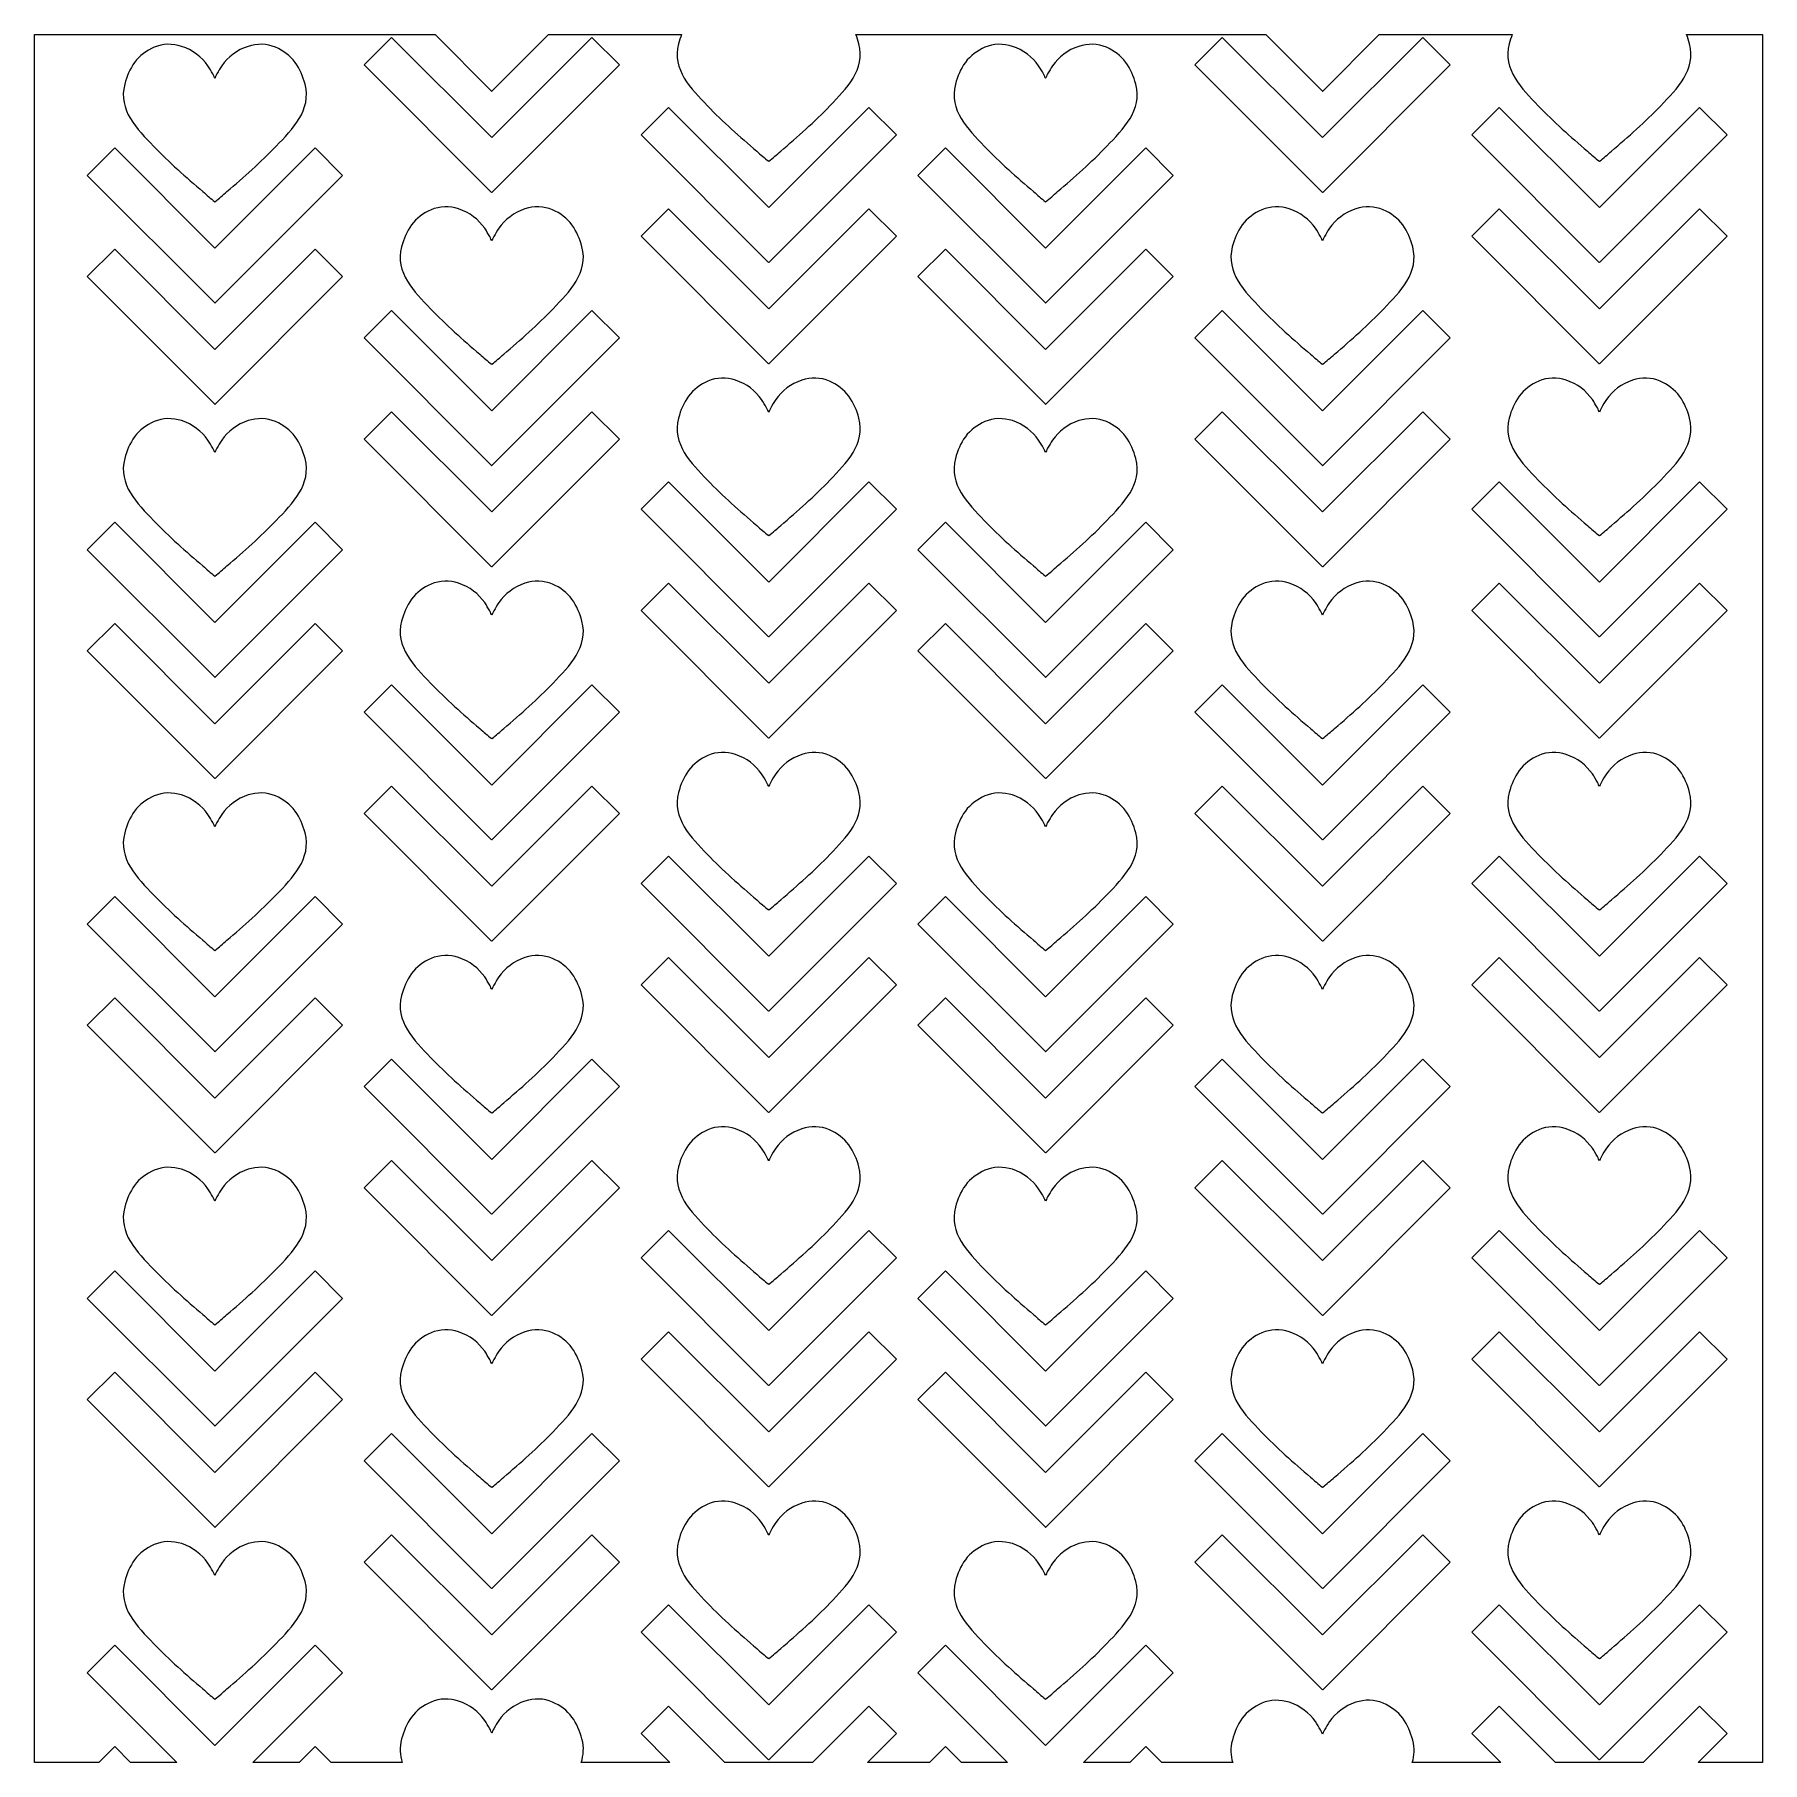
# Model space of a CAD drawing. Header units: centimetres. Extents: x -7.3 to 7.4, y -7.3 to 7.4.
import ezdxf

# ---------------------------------------------------------------- set-up
doc = ezdxf.new("R2010")
doc.units = ezdxf.units.CM
doc.header["$MEASUREMENT"] = 0
doc.layers.add('Layer 1', color=7, linetype='Continuous')

msp = doc.modelspace()

# ---------------------------------------------------------------- linework, layer by layer
at = {"layer": 'Layer 1'}
for points, knots in [([(6.707, 7.35169), (6.7174, 7.32634), (6.72571, 7.30036), (6.73288, 7.27348), (6.73288, 7.27348), (6.79069, 7.05361), (6.62609, 6.89092), (6.48703, 6.74638), (6.48703, 6.74638), (6.35508, 6.60951), (6.21258, 6.48349), (6.06806, 6.36025), (6.06806, 6.36025), (6.03425, 6.33152), (6.00313, 6.30125), (5.96604, 6.27455), (5.96604, 6.27455), (5.92913, 6.30125), (5.89804, 6.33151), (5.86439, 6.36025), (5.86439, 6.36025), (5.71969, 6.48349), (5.57718, 6.60951), (5.44524, 6.74638), (5.44524, 6.74638), (5.30617, 6.89092), (5.14158, 7.05361), (5.19939, 7.27348), (5.19939, 7.27348), (5.20656, 7.30036), (5.21503, 7.32634), (5.22527, 7.35169), (5.22527, 7.35169), (5.22527, 7.35169), (4.09453, 7.35169), (4.09453, 7.35169), (4.09453, 7.35169), (4.09453, 7.35169), (3.6132, 6.87036), (3.6132, 6.87036), (3.6132, 6.87036), (3.6132, 6.87036), (3.61182, 6.87171), (3.61182, 6.87171), (3.61182, 6.87171), (3.61182, 6.87171), (3.61047, 6.87036), (3.61047, 6.87036), (3.61047, 6.87036), (3.61047, 6.87036), (3.12911, 7.35169), (3.12911, 7.35169), (3.12911, 7.35169), (3.12911, 7.35169), (-0.35586, 7.35169), (-0.35586, 7.35169), (-0.35586, 7.35169), (-0.34565, 7.32634), (-0.33734, 7.30036), (-0.33017, 7.27348), (-0.33017, 7.27348), (-0.2722, 7.05361), (-0.43677, 6.89092), (-0.57602, 6.74638), (-0.57602, 6.74638), (-0.70797, 6.60951), (-0.85047, 6.48349), (-0.99496, 6.36025), (-0.99496, 6.36025), (-1.02862, 6.33152), (-1.05976, 6.30125), (-1.09682, 6.27455), (-1.09682, 6.27455), (-1.13389, 6.30125), (-1.165, 6.33151), (-1.19868, 6.36025), (-1.19868, 6.36025), (-1.3432, 6.48349), (-1.48586, 6.60951), (-1.61762, 6.74638), (-1.61762, 6.74638), (-1.7569, 6.89092), (-1.92147, 7.05361), (-1.8635, 7.27348), (-1.8635, 7.27348), (-1.85636, 7.30036), (-1.84802, 7.32634), (-1.83781, 7.35169), (-1.83781, 7.35169), (-1.83781, 7.35169), (-2.96852, 7.35169), (-2.96852, 7.35169), (-2.96852, 7.35169), (-2.96852, 7.35169), (-3.44988, 6.87036), (-3.44988, 6.87036), (-3.44988, 6.87036), (-3.44988, 6.87036), (-3.45123, 6.87171), (-3.45123, 6.87171), (-3.45123, 6.87171), (-3.45123, 6.87171), (-3.45242, 6.87036), (-3.45242, 6.87036), (-3.45242, 6.87036), (-3.45242, 6.87036), (-3.93378, 7.35169), (-3.93378, 7.35169), (-3.93378, 7.35169), (-3.93378, 7.35169), (-7.33848, 7.35169), (-7.33848, 7.35169), (-7.33848, 7.35169), (-7.33848, 7.35169), (-7.33848, -7.33888), (-7.33848, -7.33888), (-7.33848, -7.33888), (-7.33848, -7.33888), (-6.79302, -7.33888), (-6.79302, -7.33888), (-6.79302, -7.33888), (-6.79302, -7.33888), (-6.65734, -7.20323), (-6.65734, -7.20323), (-6.65734, -7.20323), (-6.65734, -7.20323), (-6.52166, -7.33888), (-6.52166, -7.33888), (-6.52166, -7.33888), (-6.52166, -7.33888), (-6.12838, -7.33888), (-6.12838, -7.33888), (-6.12838, -7.33888), (-6.12838, -7.33888), (-6.89096, -6.5763), (-6.89096, -6.5763), (-6.89096, -6.5763), (-6.89096, -6.5763), (-6.65733, -6.34273), (-6.65733, -6.34273), (-6.65733, -6.34273), (-6.65733, -6.34273), (-5.80549, -7.19455), (-5.80549, -7.19455), (-5.80549, -7.19455), (-5.80549, -7.19455), (-4.95364, -6.34272), (-4.95364, -6.34272), (-4.95364, -6.34272), (-4.95364, -6.34272), (-4.72001, -6.57629), (-4.72001, -6.57629), (-4.72001, -6.57629), (-4.72001, -6.57629), (-5.48259, -7.33887), (-5.48259, -7.33887), (-5.48259, -7.33887), (-5.48259, -7.33887), (-5.08931, -7.33888), (-5.08931, -7.33888), (-5.08931, -7.33888), (-5.08931, -7.33888), (-4.95363, -7.20323), (-4.95363, -7.20323), (-4.95363, -7.20323), (-4.95363, -7.20323), (-4.81795, -7.33888), (-4.81795, -7.33888), (-4.81795, -7.33888), (-4.81795, -7.33888), (-4.2118, -7.33888), (-4.2118, -7.33888), (-4.2118, -7.33888), (-4.23204, -7.2775), (-4.23696, -7.21156), (-4.21791, -7.13925), (-4.21791, -7.13925), (-4.20024, -7.07263), (-4.17404, -7.01037), (-4.13324, -6.95343), (-4.13324, -6.95343), (-4.09244, -6.89699), (-4.03071, -6.85329), (-3.96761, -6.82521), (-3.96761, -6.82521), (-3.89501, -6.79312), (-3.80897, -6.79275), (-3.73332, -6.81725), (-3.73332, -6.81725), (-3.63947, -6.84749), (-3.56245, -6.90856), (-3.5111, -6.98185), (-3.5111, -6.98185), (-3.49546, -7.00413), (-3.48221, -7.02908), (-3.46824, -7.05239), (-3.46824, -7.05239), (-3.46194, -7.06292), (-3.45295, -7.0866), (-3.45123, -7.08861), (-3.45123, -7.08861), (-3.44954, -7.0866), (-3.44051, -7.06292), (-3.43406, -7.05239), (-3.43406, -7.05239), (-3.42028, -7.02908), (-3.40686, -7.00413), (-3.3912, -6.98185), (-3.3912, -6.98185), (-3.33987, -6.90856), (-3.26282, -6.84749), (-3.16898, -6.81725), (-3.16898, -6.81725), (-3.09349, -6.79275), (-3.00748, -6.79312), (-2.93469, -6.82521), (-2.93469, -6.82521), (-2.87161, -6.85328), (-2.80989, -6.89699), (-2.76925, -6.95343), (-2.76925, -6.95343), (-2.72827, -7.01037), (-2.70207, -7.07265), (-2.6844, -7.13925), (-2.6844, -7.13925), (-2.66538, -7.21153), (-2.67046, -7.27768), (-2.6907, -7.33888), (-2.6907, -7.33888), (-2.6907, -7.33888), (-1.93609, -7.33888), (-1.93609, -7.33888), (-1.93609, -7.33888), (-1.93609, -7.33888), (-2.18228, -7.09269), (-2.18228, -7.09269), (-2.18228, -7.09269), (-2.18228, -7.09269), (-1.94865, -6.85906), (-1.94865, -6.85906), (-1.94865, -6.85906), (-1.94865, -6.85906), (-1.46883, -7.33888), (-1.46883, -7.33888), (-1.46883, -7.33888), (-1.46883, -7.33888), (-0.72477, -7.33888), (-0.72477, -7.33888), (-0.72477, -7.33888), (-0.72477, -7.33888), (-0.24495, -6.85906), (-0.24495, -6.85906), (-0.24495, -6.85906), (-0.24495, -6.85906), (-0.01132, -7.09269), (-0.01132, -7.09269), (-0.01132, -7.09269), (-0.01132, -7.09269), (-0.25751, -7.33888), (-0.25751, -7.33888), (-0.25751, -7.33888), (-0.25751, -7.33888), (0.2699, -7.33888), (0.2699, -7.33888), (0.2699, -7.33888), (0.2699, -7.33888), (0.4056, -7.20323), (0.4056, -7.20323), (0.4056, -7.20323), (0.4056, -7.20323), (0.54125, -7.33888), (0.54125, -7.33888), (0.54125, -7.33888), (0.54125, -7.33888), (0.93472, -7.33888), (0.93472, -7.33888), (0.93472, -7.33888), (0.93472, -7.33888), (0.17198, -6.5763), (0.17198, -6.5763), (0.17198, -6.5763), (0.17198, -6.5763), (0.40561, -6.34273), (0.40561, -6.34273), (0.40561, -6.34273), (0.40561, -6.34273), (1.25744, -7.19456), (1.25744, -7.19456), (1.25744, -7.19456), (1.25744, -7.19456), (2.10927, -6.34273), (2.10927, -6.34273), (2.10927, -6.34273), (2.10927, -6.34273), (2.34308, -6.5763), (2.34308, -6.5763), (2.34308, -6.5763), (2.34308, -6.5763), (1.58031, -7.33888), (1.58031, -7.33888), (1.58031, -7.33888), (1.58031, -7.33888), (1.97361, -7.33888), (1.97361, -7.33888), (1.97361, -7.33888), (1.97361, -7.33888), (2.10926, -7.20323), (2.10926, -7.20323), (2.10926, -7.20323), (2.10926, -7.20323), (2.24512, -7.33888), (2.24512, -7.33888), (2.24512, -7.33888), (2.24512, -7.33888), (2.84821, -7.33888), (2.84821, -7.33888), (2.84821, -7.33888), (2.83054, -7.28059), (2.82715, -7.21786), (2.84517, -7.14965), (2.84517, -7.14965), (2.86269, -7.08298), (2.88888, -7.02061), (2.92986, -6.96383), (2.92986, -6.96383), (2.97047, -6.90739), (3.0322, -6.86369), (3.09546, -6.83561), (3.09546, -6.83561), (3.16804, -6.8033), (3.25408, -6.80315), (3.32959, -6.82743), (3.32959, -6.82743), (3.42365, -6.85786), (3.50064, -6.9189), (3.552, -6.99219), (3.552, -6.99219), (3.56764, -7.01431), (3.58089, -7.03947), (3.59484, -7.06262), (3.59484, -7.06262), (3.60114, -7.07331), (3.61013, -7.09678), (3.61185, -7.099), (3.61185, -7.099), (3.61354, -7.09678), (3.62254, -7.07331), (3.629, -7.06262), (3.629, -7.06262), (3.64278, -7.03947), (3.65607, -7.01431), (3.67168, -6.99219), (3.67168, -6.99219), (3.72304, -6.9189), (3.80006, -6.85789), (3.89409, -6.82743), (3.89409, -6.82743), (3.9696, -6.80314), (4.05562, -6.8033), (4.12825, -6.83561), (4.12825, -6.83561), (4.19151, -6.86368), (4.25321, -6.90739), (4.29383, -6.96383), (4.29383, -6.96383), (4.33481, -7.02061), (4.36101, -7.083), (4.37852, -7.14965), (4.37852, -7.14965), (4.39656, -7.21786), (4.39315, -7.28059), (4.37548, -7.33888), (4.37548, -7.33888), (4.37548, -7.33888), (5.1268, -7.33888), (5.1268, -7.33888), (5.1268, -7.33888), (5.1268, -7.33888), (4.88058, -7.09269), (4.88058, -7.09269), (4.88058, -7.09269), (4.88058, -7.09269), (5.11421, -6.85906), (5.11421, -6.85906), (5.11421, -6.85906), (5.11421, -6.85906), (5.59403, -7.33888), (5.59403, -7.33888), (5.59403, -7.33888), (5.59403, -7.33888), (6.33809, -7.33888), (6.33809, -7.33888), (6.33809, -7.33888), (6.33809, -7.33888), (6.8181, -6.85906), (6.8181, -6.85906), (6.8181, -6.85906), (6.8181, -6.85906), (7.05173, -7.09269), (7.05173, -7.09269), (7.05173, -7.09269), (7.05173, -7.09269), (6.80551, -7.33888), (6.80551, -7.33888), (6.80551, -7.33888), (6.80551, -7.33888), (7.35216, -7.33888), (7.35216, -7.33888), (7.35216, -7.33888), (7.35216, -7.33888), (7.35216, 7.35169), (7.35216, 7.35169), (7.35216, 7.35169), (7.35216, 7.35169), (6.707, 7.35169), (6.707, 7.35169)], [0, 0, 0, 0, 0.00952381, 0.00952381, 0.00952381, 0.00952381, 0.01904762, 0.01904762, 0.01904762, 0.01904762, 0.02857143, 0.02857143, 0.02857143, 0.02857143, 0.03809524, 0.03809524, 0.03809524, 0.03809524, 0.04761905, 0.04761905, 0.04761905, 0.04761905, 0.05714286, 0.05714286, 0.05714286, 0.05714286, 0.06666667, 0.06666667, 0.06666667, 0.06666667, 0.07619048, 0.07619048, 0.07619048, 0.07619048, 0.08571429, 0.08571429, 0.08571429, 0.08571429, 0.0952381, 0.0952381, 0.0952381, 0.0952381, 0.1047619, 0.1047619, 0.1047619, 0.1047619, 0.11428571, 0.11428571, 0.11428571, 0.11428571, 0.12380952, 0.12380952, 0.12380952, 0.12380952, 0.13333333, 0.13333333, 0.13333333, 0.13333333, 0.14285714, 0.14285714, 0.14285714, 0.14285714, 0.15238095, 0.15238095, 0.15238095, 0.15238095, 0.16190476, 0.16190476, 0.16190476, 0.16190476, 0.17142857, 0.17142857, 0.17142857, 0.17142857, 0.18095238, 0.18095238, 0.18095238, 0.18095238, 0.19047619, 0.19047619, 0.19047619, 0.19047619, 0.2, 0.2, 0.2, 0.2, 0.20952381, 0.20952381, 0.20952381, 0.20952381, 0.21904762, 0.21904762, 0.21904762, 0.21904762, 0.22857143, 0.22857143, 0.22857143, 0.22857143, 0.23809524, 0.23809524, 0.23809524, 0.23809524, 0.24761905, 0.24761905, 0.24761905, 0.24761905, 0.25714286, 0.25714286, 0.25714286, 0.25714286, 0.26666667, 0.26666667, 0.26666667, 0.26666667, 0.27619048, 0.27619048, 0.27619048, 0.27619048, 0.28571429, 0.28571429, 0.28571429, 0.28571429, 0.2952381, 0.2952381, 0.2952381, 0.2952381, 0.3047619, 0.3047619, 0.3047619, 0.3047619, 0.31428571, 0.31428571, 0.31428571, 0.31428571, 0.32380952, 0.32380952, 0.32380952, 0.32380952, 0.33333333, 0.33333333, 0.33333333, 0.33333333, 0.34285714, 0.34285714, 0.34285714, 0.34285714, 0.35238095, 0.35238095, 0.35238095, 0.35238095, 0.36190476, 0.36190476, 0.36190476, 0.36190476, 0.37142857, 0.37142857, 0.37142857, 0.37142857, 0.38095238, 0.38095238, 0.38095238, 0.38095238, 0.39047619, 0.39047619, 0.39047619, 0.39047619, 0.4, 0.4, 0.4, 0.4, 0.40952381, 0.40952381, 0.40952381, 0.40952381, 0.41904762, 0.41904762, 0.41904762, 0.41904762, 0.42857143, 0.42857143, 0.42857143, 0.42857143, 0.43809524, 0.43809524, 0.43809524, 0.43809524, 0.44761905, 0.44761905, 0.44761905, 0.44761905, 0.45714286, 0.45714286, 0.45714286, 0.45714286, 0.46666667, 0.46666667, 0.46666667, 0.46666667, 0.47619048, 0.47619048, 0.47619048, 0.47619048, 0.48571429, 0.48571429, 0.48571429, 0.48571429, 0.4952381, 0.4952381, 0.4952381, 0.4952381, 0.5047619, 0.5047619, 0.5047619, 0.5047619, 0.51428571, 0.51428571, 0.51428571, 0.51428571, 0.52380952, 0.52380952, 0.52380952, 0.52380952, 0.53333333, 0.53333333, 0.53333333, 0.53333333, 0.54285714, 0.54285714, 0.54285714, 0.54285714, 0.55238095, 0.55238095, 0.55238095, 0.55238095, 0.56190476, 0.56190476, 0.56190476, 0.56190476, 0.57142857, 0.57142857, 0.57142857, 0.57142857, 0.58095238, 0.58095238, 0.58095238, 0.58095238, 0.59047619, 0.59047619, 0.59047619, 0.59047619, 0.6, 0.6, 0.6, 0.6, 0.60952381, 0.60952381, 0.60952381, 0.60952381, 0.61904762, 0.61904762, 0.61904762, 0.61904762, 0.62857143, 0.62857143, 0.62857143, 0.62857143, 0.63809524, 0.63809524, 0.63809524, 0.63809524, 0.64761905, 0.64761905, 0.64761905, 0.64761905, 0.65714286, 0.65714286, 0.65714286, 0.65714286, 0.66666667, 0.66666667, 0.66666667, 0.66666667, 0.67619048, 0.67619048, 0.67619048, 0.67619048, 0.68571429, 0.68571429, 0.68571429, 0.68571429, 0.6952381, 0.6952381, 0.6952381, 0.6952381, 0.7047619, 0.7047619, 0.7047619, 0.7047619, 0.71428571, 0.71428571, 0.71428571, 0.71428571, 0.72380952, 0.72380952, 0.72380952, 0.72380952, 0.73333333, 0.73333333, 0.73333333, 0.73333333, 0.74285714, 0.74285714, 0.74285714, 0.74285714, 0.75238095, 0.75238095, 0.75238095, 0.75238095, 0.76190476, 0.76190476, 0.76190476, 0.76190476, 0.77142857, 0.77142857, 0.77142857, 0.77142857, 0.78095238, 0.78095238, 0.78095238, 0.78095238, 0.79047619, 0.79047619, 0.79047619, 0.79047619, 0.8, 0.8, 0.8, 0.8, 0.80952381, 0.80952381, 0.80952381, 0.80952381, 0.81904762, 0.81904762, 0.81904762, 0.81904762, 0.82857143, 0.82857143, 0.82857143, 0.82857143, 0.83809524, 0.83809524, 0.83809524, 0.83809524, 0.84761905, 0.84761905, 0.84761905, 0.84761905, 0.85714286, 0.85714286, 0.85714286, 0.85714286, 0.86666667, 0.86666667, 0.86666667, 0.86666667, 0.87619048, 0.87619048, 0.87619048, 0.87619048, 0.88571429, 0.88571429, 0.88571429, 0.88571429, 0.8952381, 0.8952381, 0.8952381, 0.8952381, 0.9047619, 0.9047619, 0.9047619, 0.9047619, 0.91428571, 0.91428571, 0.91428571, 0.91428571, 0.92380952, 0.92380952, 0.92380952, 0.92380952, 0.93333333, 0.93333333, 0.93333333, 0.93333333, 0.94285714, 0.94285714, 0.94285714, 0.94285714, 0.95238095, 0.95238095, 0.95238095, 0.95238095, 0.96190476, 0.96190476, 0.96190476, 0.96190476, 0.97142857, 0.97142857, 0.97142857, 0.97142857, 0.98095238, 0.98095238, 0.98095238, 0.98095238, 1, 1, 1, 1]), ([(-6.57233, 6.92933), (-6.55466, 6.99614), (-6.52846, 7.05839), (-6.48748, 7.11533), (-6.48748, 7.11533), (-6.44684, 7.17179), (-6.38511, 7.21532), (-6.32204, 7.24336), (-6.32204, 7.24336), (-6.24928, 7.27569), (-6.16324, 7.27585), (-6.08775, 7.25154), (-6.08775, 7.25154), (-5.99372, 7.22127), (-5.91688, 7.16023), (-5.86534, 7.08694), (-5.86534, 7.08694), (-5.8497, 7.06466), (-5.83645, 7.0395), (-5.82266, 7.01638), (-5.82266, 7.01638), (-5.8162, 7.00569), (-5.80718, 6.98222), (-5.80549, 6.98), (-5.80549, 6.98), (-5.8038, 6.98222), (-5.79477, 7.00569), (-5.78848, 7.01638), (-5.78848, 7.01638), (-5.77454, 7.0395), (-5.76128, 7.06467), (-5.74562, 7.08694), (-5.74562, 7.08694), (-5.69429, 7.16023), (-5.61724, 7.22127), (-5.52324, 7.25154), (-5.52324, 7.25154), (-5.44773, 7.27586), (-5.36171, 7.2757), (-5.28911, 7.24336), (-5.28911, 7.24336), (-5.22603, 7.21531), (-5.16431, 7.17179), (-5.12351, 7.11533), (-5.12351, 7.11533), (-5.08253, 7.05839), (-5.05652, 6.99614), (-5.03884, 6.92933), (-5.03884, 6.92933), (-4.98087, 6.70962), (-5.14544, 6.54693), (-5.28469, 6.40241), (-5.28469, 6.40241), (-5.41664, 6.26551), (-5.55912, 6.13939), (-5.70363, 6.01607), (-5.70363, 6.01607), (-5.73747, 5.98734), (-5.7684, 5.95709), (-5.80547, 5.9304), (-5.80547, 5.9304), (-5.84254, 5.9571), (-5.87365, 5.98734), (-5.90733, 6.01607), (-5.90733, 6.01607), (-6.05185, 6.13937), (-6.19451, 6.26552), (-6.32627, 6.40241), (-6.32627, 6.40241), (-6.46554, 6.54693), (-6.63011, 6.70965), (-6.57233, 6.92933)], [0, 0, 0, 0, 0.05263158, 0.05263158, 0.05263158, 0.05263158, 0.10526316, 0.10526316, 0.10526316, 0.10526316, 0.15789474, 0.15789474, 0.15789474, 0.15789474, 0.21052632, 0.21052632, 0.21052632, 0.21052632, 0.26315789, 0.26315789, 0.26315789, 0.26315789, 0.31578947, 0.31578947, 0.31578947, 0.31578947, 0.36842105, 0.36842105, 0.36842105, 0.36842105, 0.42105263, 0.42105263, 0.42105263, 0.42105263, 0.47368421, 0.47368421, 0.47368421, 0.47368421, 0.52631579, 0.52631579, 0.52631579, 0.52631579, 0.57894737, 0.57894737, 0.57894737, 0.57894737, 0.63157895, 0.63157895, 0.63157895, 0.63157895, 0.68421053, 0.68421053, 0.68421053, 0.68421053, 0.73684211, 0.73684211, 0.73684211, 0.73684211, 0.78947368, 0.78947368, 0.78947368, 0.78947368, 0.84210526, 0.84210526, 0.84210526, 0.84210526, 0.89473684, 0.89473684, 0.89473684, 0.89473684, 1, 1, 1, 1]), ([(-3.4499, 6.00983), (-3.4499, 6.00983), (-3.45125, 6.01121), (-3.45125, 6.01121), (-3.45125, 6.01121), (-3.45125, 6.01121), (-3.45244, 6.00983), (-3.45244, 6.00983), (-3.45244, 6.00983), (-3.45244, 6.00983), (-4.53673, 7.09412), (-4.53673, 7.09412), (-4.53673, 7.09412), (-4.53673, 7.09412), (-4.3031, 7.32772), (-4.3031, 7.32772), (-4.3031, 7.32772), (-4.3031, 7.32772), (-3.45125, 6.47587), (-3.45125, 6.47587), (-3.45125, 6.47587), (-3.45125, 6.47587), (-2.5994, 7.32772), (-2.5994, 7.32772), (-2.5994, 7.32772), (-2.5994, 7.32772), (-2.36561, 7.09412), (-2.36561, 7.09412), (-2.36561, 7.09412), (-2.36561, 7.09412), (-3.4499, 6.00983), (-3.4499, 6.00983)], [0, 0, 0, 0, 0.11111111, 0.11111111, 0.11111111, 0.11111111, 0.22222222, 0.22222222, 0.22222222, 0.22222222, 0.33333333, 0.33333333, 0.33333333, 0.33333333, 0.44444444, 0.44444444, 0.44444444, 0.44444444, 0.55555556, 0.55555556, 0.55555556, 0.55555556, 0.66666667, 0.66666667, 0.66666667, 0.66666667, 0.77777778, 0.77777778, 0.77777778, 0.77777778, 1, 1, 1, 1]), ([(0.49072, 6.92933), (0.50839, 6.99614), (0.53459, 7.05839), (0.57557, 7.11533), (0.57557, 7.11533), (0.61618, 7.17179), (0.67794, 7.21532), (0.74101, 7.24336), (0.74101, 7.24336), (0.81361, 7.27569), (0.89981, 7.27585), (0.97527, 7.25154), (0.97527, 7.25154), (1.06917, 7.22127), (1.14616, 7.16023), (1.19752, 7.08694), (1.19752, 7.08694), (1.21318, 7.06466), (1.22641, 7.0395), (1.24036, 7.01638), (1.24036, 7.01638), (1.24666, 7.00569), (1.25565, 6.98222), (1.25737, 6.98), (1.25737, 6.98), (1.25906, 6.98222), (1.26806, 7.00569), (1.27452, 7.01638), (1.27452, 7.01638), (1.28846, 7.0395), (1.30175, 7.06467), (1.31738, 7.08694), (1.31738, 7.08694), (1.36871, 7.16023), (1.44578, 7.22127), (1.5396, 7.25154), (1.5396, 7.25154), (1.61511, 7.27586), (1.70113, 7.2757), (1.77389, 7.24336), (1.77389, 7.24336), (1.83699, 7.21531), (1.89869, 7.17179), (1.93931, 7.11533), (1.93931, 7.11533), (1.98029, 7.05839), (2.00649, 6.99614), (2.02416, 6.92933), (2.02416, 6.92933), (2.082, 6.70962), (1.9174, 6.54693), (1.77831, 6.40241), (1.77831, 6.40241), (1.64636, 6.26551), (1.50388, 6.13939), (1.35918, 6.01607), (1.35918, 6.01607), (1.32552, 5.98734), (1.29438, 5.95709), (1.25732, 5.9304), (1.25732, 5.9304), (1.22041, 5.9571), (1.18932, 5.98734), (1.15561, 6.01607), (1.15561, 6.01607), (1.01091, 6.13937), (0.86843, 6.26552), (0.73651, 6.40241), (0.73651, 6.40241), (0.59751, 6.54693), (0.43291, 6.70965), (0.49072, 6.92933)], [0, 0, 0, 0, 0.05263158, 0.05263158, 0.05263158, 0.05263158, 0.10526316, 0.10526316, 0.10526316, 0.10526316, 0.15789474, 0.15789474, 0.15789474, 0.15789474, 0.21052632, 0.21052632, 0.21052632, 0.21052632, 0.26315789, 0.26315789, 0.26315789, 0.26315789, 0.31578947, 0.31578947, 0.31578947, 0.31578947, 0.36842105, 0.36842105, 0.36842105, 0.36842105, 0.42105263, 0.42105263, 0.42105263, 0.42105263, 0.47368421, 0.47368421, 0.47368421, 0.47368421, 0.52631579, 0.52631579, 0.52631579, 0.52631579, 0.57894737, 0.57894737, 0.57894737, 0.57894737, 0.63157895, 0.63157895, 0.63157895, 0.63157895, 0.68421053, 0.68421053, 0.68421053, 0.68421053, 0.73684211, 0.73684211, 0.73684211, 0.73684211, 0.78947368, 0.78947368, 0.78947368, 0.78947368, 0.84210526, 0.84210526, 0.84210526, 0.84210526, 0.89473684, 0.89473684, 0.89473684, 0.89473684, 1, 1, 1, 1]), ([(3.61318, 6.00983), (3.61318, 6.00983), (3.6118, 6.01121), (3.6118, 6.01121), (3.6118, 6.01121), (3.6118, 6.01121), (3.61045, 6.00983), (3.61045, 6.00983), (3.61045, 6.00983), (3.61045, 6.00983), (2.52632, 7.09412), (2.52632, 7.09412), (2.52632, 7.09412), (2.52632, 7.09412), (2.75995, 7.32772), (2.75995, 7.32772), (2.75995, 7.32772), (2.75995, 7.32772), (3.61178, 6.47587), (3.61178, 6.47587), (3.61178, 6.47587), (3.61178, 6.47587), (4.46363, 7.32772), (4.46363, 7.32772), (4.46363, 7.32772), (4.46363, 7.32772), (4.69723, 7.09412), (4.69723, 7.09412), (4.69723, 7.09412), (4.69723, 7.09412), (3.61318, 6.00983), (3.61318, 6.00983)], [0, 0, 0, 0, 0.11111111, 0.11111111, 0.11111111, 0.11111111, 0.22222222, 0.22222222, 0.22222222, 0.22222222, 0.33333333, 0.33333333, 0.33333333, 0.33333333, 0.44444444, 0.44444444, 0.44444444, 0.44444444, 0.55555556, 0.55555556, 0.55555556, 0.55555556, 0.66666667, 0.66666667, 0.66666667, 0.66666667, 0.77777778, 0.77777778, 0.77777778, 0.77777778, 1, 1, 1, 1]), ([(-1.09548, 5.41404), (-1.09548, 5.41404), (-1.09683, 5.41523), (-1.09683, 5.41523), (-1.09683, 5.41523), (-1.09683, 5.41523), (-1.09821, 5.41404), (-1.09821, 5.41404), (-1.09821, 5.41404), (-1.09821, 5.41404), (-2.18231, 6.49814), (-2.18231, 6.49814), (-2.18231, 6.49814), (-2.18231, 6.49814), (-1.94868, 6.73177), (-1.94868, 6.73177), (-1.94868, 6.73177), (-1.94868, 6.73177), (-1.09683, 5.87994), (-1.09683, 5.87994), (-1.09683, 5.87994), (-1.09683, 5.87994), (-0.24498, 6.73177), (-0.24498, 6.73177), (-0.24498, 6.73177), (-0.24498, 6.73177), (-0.01135, 6.49814), (-0.01135, 6.49814), (-0.01135, 6.49814), (-0.01135, 6.49814), (-1.09548, 5.41404), (-1.09548, 5.41404)], [0, 0, 0, 0, 0.11111111, 0.11111111, 0.11111111, 0.11111111, 0.22222222, 0.22222222, 0.22222222, 0.22222222, 0.33333333, 0.33333333, 0.33333333, 0.33333333, 0.44444444, 0.44444444, 0.44444444, 0.44444444, 0.55555556, 0.55555556, 0.55555556, 0.55555556, 0.66666667, 0.66666667, 0.66666667, 0.66666667, 0.77777778, 0.77777778, 0.77777778, 0.77777778, 1, 1, 1, 1]), ([(5.96741, 5.41404), (5.96741, 5.41404), (5.96601, 5.41523), (5.96601, 5.41523), (5.96601, 5.41523), (5.96601, 5.41523), (5.96482, 5.41404), (5.96482, 5.41404), (5.96482, 5.41404), (5.96482, 5.41404), (4.88056, 6.49814), (4.88056, 6.49814), (4.88056, 6.49814), (4.88056, 6.49814), (5.11419, 6.73177), (5.11419, 6.73177), (5.11419, 6.73177), (5.11419, 6.73177), (5.96602, 5.87994), (5.96602, 5.87994), (5.96602, 5.87994), (5.96602, 5.87994), (6.81806, 6.73177), (6.81806, 6.73177), (6.81806, 6.73177), (6.81806, 6.73177), (7.05169, 6.49814), (7.05169, 6.49814), (7.05169, 6.49814), (7.05169, 6.49814), (5.96741, 5.41404), (5.96741, 5.41404)], [0, 0, 0, 0, 0.11111111, 0.11111111, 0.11111111, 0.11111111, 0.22222222, 0.22222222, 0.22222222, 0.22222222, 0.33333333, 0.33333333, 0.33333333, 0.33333333, 0.44444444, 0.44444444, 0.44444444, 0.44444444, 0.55555556, 0.55555556, 0.55555556, 0.55555556, 0.66666667, 0.66666667, 0.66666667, 0.66666667, 0.77777778, 0.77777778, 0.77777778, 0.77777778, 1, 1, 1, 1]), ([(-5.80414, 5.06989), (-5.80414, 5.06989), (-5.80549, 5.07124), (-5.80549, 5.07124), (-5.80549, 5.07124), (-5.80549, 5.07124), (-5.80684, 5.06989), (-5.80684, 5.06989), (-5.80684, 5.06989), (-5.80684, 5.06989), (-6.89097, 6.15402), (-6.89097, 6.15402), (-6.89097, 6.15402), (-6.89097, 6.15402), (-6.65734, 6.38762), (-6.65734, 6.38762), (-6.65734, 6.38762), (-6.65734, 6.38762), (-5.80549, 5.53577), (-5.80549, 5.53577), (-5.80549, 5.53577), (-5.80549, 5.53577), (-4.95364, 6.38762), (-4.95364, 6.38762), (-4.95364, 6.38762), (-4.95364, 6.38762), (-4.72001, 6.15402), (-4.72001, 6.15402), (-4.72001, 6.15402), (-4.72001, 6.15402), (-5.80414, 5.06989), (-5.80414, 5.06989)], [0, 0, 0, 0, 0.11111111, 0.11111111, 0.11111111, 0.11111111, 0.22222222, 0.22222222, 0.22222222, 0.22222222, 0.33333333, 0.33333333, 0.33333333, 0.33333333, 0.44444444, 0.44444444, 0.44444444, 0.44444444, 0.55555556, 0.55555556, 0.55555556, 0.55555556, 0.66666667, 0.66666667, 0.66666667, 0.66666667, 0.77777778, 0.77777778, 0.77777778, 0.77777778, 1, 1, 1, 1]), ([(1.25873, 5.06989), (1.25873, 5.06989), (1.25738, 5.07124), (1.25738, 5.07124), (1.25738, 5.07124), (1.25738, 5.07124), (1.25619, 5.06989), (1.25619, 5.06989), (1.25619, 5.06989), (1.25619, 5.06989), (0.17193, 6.15402), (0.17193, 6.15402), (0.17193, 6.15402), (0.17193, 6.15402), (0.40556, 6.38762), (0.40556, 6.38762), (0.40556, 6.38762), (0.40556, 6.38762), (1.25739, 5.53577), (1.25739, 5.53577), (1.25739, 5.53577), (1.25739, 5.53577), (2.10922, 6.38762), (2.10922, 6.38762), (2.10922, 6.38762), (2.10922, 6.38762), (2.34303, 6.15402), (2.34303, 6.15402), (2.34303, 6.15402), (2.34303, 6.15402), (1.25873, 5.06989), (1.25873, 5.06989)], [0, 0, 0, 0, 0.11111111, 0.11111111, 0.11111111, 0.11111111, 0.22222222, 0.22222222, 0.22222222, 0.22222222, 0.33333333, 0.33333333, 0.33333333, 0.33333333, 0.44444444, 0.44444444, 0.44444444, 0.44444444, 0.55555556, 0.55555556, 0.55555556, 0.55555556, 0.66666667, 0.66666667, 0.66666667, 0.66666667, 0.77777778, 0.77777778, 0.77777778, 0.77777778, 1, 1, 1, 1]), ([(-4.21791, 5.54733), (-4.20024, 5.61414), (-4.17404, 5.67637), (-4.13324, 5.73333), (-4.13324, 5.73333), (-4.09244, 5.78979), (-4.03071, 5.83329), (-3.96761, 5.86136), (-3.96761, 5.86136), (-3.89501, 5.89367), (-3.80897, 5.89385), (-3.73332, 5.86954), (-3.73332, 5.86954), (-3.63947, 5.83927), (-3.56245, 5.77807), (-3.5111, 5.70494), (-3.5111, 5.70494), (-3.49546, 5.68266), (-3.48221, 5.6575), (-3.46824, 5.63438), (-3.46824, 5.63438), (-3.46194, 5.62369), (-3.45295, 5.6002), (-3.45123, 5.598), (-3.45123, 5.598), (-3.44954, 5.6002), (-3.44051, 5.62369), (-3.43406, 5.63438), (-3.43406, 5.63438), (-3.42028, 5.6575), (-3.40686, 5.68267), (-3.3912, 5.70494), (-3.3912, 5.70494), (-3.33987, 5.77807), (-3.26282, 5.83927), (-3.16898, 5.86954), (-3.16898, 5.86954), (-3.09349, 5.89386), (-3.00748, 5.89367), (-2.93469, 5.86136), (-2.93469, 5.86136), (-2.87161, 5.83329), (-2.80989, 5.78979), (-2.76925, 5.73333), (-2.76925, 5.73333), (-2.72827, 5.67637), (-2.70207, 5.61414), (-2.6844, 5.54733), (-2.6844, 5.54733), (-2.62659, 5.32746), (-2.79119, 5.16477), (-2.93044, 5.02023), (-2.93044, 5.02023), (-3.0622, 4.88336), (-3.20468, 4.75734), (-3.34938, 4.6341), (-3.34938, 4.6341), (-3.38304, 4.60537), (-3.41415, 4.5751), (-3.45122, 4.5484), (-3.45122, 4.5484), (-3.48813, 4.5751), (-3.51922, 4.60536), (-3.55308, 4.6341), (-3.55308, 4.6341), (-3.6976, 4.75734), (-3.8401, 4.88336), (-3.97202, 5.02023), (-3.97202, 5.02023), (-4.11112, 5.16477), (-4.2759, 5.32749), (-4.21791, 5.54733)], [0, 0, 0, 0, 0.05263158, 0.05263158, 0.05263158, 0.05263158, 0.10526316, 0.10526316, 0.10526316, 0.10526316, 0.15789474, 0.15789474, 0.15789474, 0.15789474, 0.21052632, 0.21052632, 0.21052632, 0.21052632, 0.26315789, 0.26315789, 0.26315789, 0.26315789, 0.31578947, 0.31578947, 0.31578947, 0.31578947, 0.36842105, 0.36842105, 0.36842105, 0.36842105, 0.42105263, 0.42105263, 0.42105263, 0.42105263, 0.47368421, 0.47368421, 0.47368421, 0.47368421, 0.52631579, 0.52631579, 0.52631579, 0.52631579, 0.57894737, 0.57894737, 0.57894737, 0.57894737, 0.63157895, 0.63157895, 0.63157895, 0.63157895, 0.68421053, 0.68421053, 0.68421053, 0.68421053, 0.73684211, 0.73684211, 0.73684211, 0.73684211, 0.78947368, 0.78947368, 0.78947368, 0.78947368, 0.84210526, 0.84210526, 0.84210526, 0.84210526, 0.89473684, 0.89473684, 0.89473684, 0.89473684, 1, 1, 1, 1]), ([(2.84512, 5.54733), (2.86264, 5.61414), (2.88883, 5.67637), (2.92981, 5.73333), (2.92981, 5.73333), (2.97042, 5.78979), (3.03215, 5.83329), (3.09541, 5.86136), (3.09541, 5.86136), (3.16799, 5.89367), (3.25403, 5.89385), (3.32954, 5.86954), (3.32954, 5.86954), (3.4236, 5.83927), (3.50059, 5.77807), (3.55195, 5.70494), (3.55195, 5.70494), (3.56759, 5.68266), (3.58084, 5.6575), (3.59479, 5.63438), (3.59479, 5.63438), (3.60109, 5.62369), (3.61008, 5.6002), (3.6118, 5.598), (3.6118, 5.598), (3.61349, 5.6002), (3.62249, 5.62369), (3.62895, 5.63438), (3.62895, 5.63438), (3.64273, 5.6575), (3.65602, 5.68267), (3.67163, 5.70494), (3.67163, 5.70494), (3.72299, 5.77807), (3.80001, 5.83927), (3.89404, 5.86954), (3.89404, 5.86954), (3.96955, 5.89386), (4.05557, 5.89367), (4.1282, 5.86136), (4.1282, 5.86136), (4.19146, 5.83329), (4.25316, 5.78979), (4.29378, 5.73333), (4.29378, 5.73333), (4.33476, 5.67637), (4.36096, 5.61414), (4.37847, 5.54733), (4.37847, 5.54733), (4.43644, 5.32746), (4.27187, 5.16477), (4.13259, 5.02023), (4.13259, 5.02023), (4.00083, 4.88336), (3.85819, 4.75734), (3.71365, 4.6341), (3.71365, 4.6341), (3.67997, 4.60537), (3.64885, 4.5751), (3.61179, 4.5484), (3.61179, 4.5484), (3.57475, 4.5751), (3.54363, 4.60536), (3.50993, 4.6341), (3.50993, 4.6341), (3.36539, 4.75734), (3.22275, 4.88336), (3.09099, 5.02023), (3.09099, 5.02023), (2.95174, 5.16477), (2.78715, 5.32749), (2.84512, 5.54733)], [0, 0, 0, 0, 0.05263158, 0.05263158, 0.05263158, 0.05263158, 0.10526316, 0.10526316, 0.10526316, 0.10526316, 0.15789474, 0.15789474, 0.15789474, 0.15789474, 0.21052632, 0.21052632, 0.21052632, 0.21052632, 0.26315789, 0.26315789, 0.26315789, 0.26315789, 0.31578947, 0.31578947, 0.31578947, 0.31578947, 0.36842105, 0.36842105, 0.36842105, 0.36842105, 0.42105263, 0.42105263, 0.42105263, 0.42105263, 0.47368421, 0.47368421, 0.47368421, 0.47368421, 0.52631579, 0.52631579, 0.52631579, 0.52631579, 0.57894737, 0.57894737, 0.57894737, 0.57894737, 0.63157895, 0.63157895, 0.63157895, 0.63157895, 0.68421053, 0.68421053, 0.68421053, 0.68421053, 0.73684211, 0.73684211, 0.73684211, 0.73684211, 0.78947368, 0.78947368, 0.78947368, 0.78947368, 0.84210526, 0.84210526, 0.84210526, 0.84210526, 0.89473684, 0.89473684, 0.89473684, 0.89473684, 1, 1, 1, 1]), ([(-1.09548, 4.55335), (-1.09548, 4.55335), (-1.09683, 4.5547), (-1.09683, 4.5547), (-1.09683, 4.5547), (-1.09683, 4.5547), (-1.09821, 4.55335), (-1.09821, 4.55335), (-1.09821, 4.55335), (-1.09821, 4.55335), (-2.18231, 5.63761), (-2.18231, 5.63761), (-2.18231, 5.63761), (-2.18231, 5.63761), (-1.94868, 5.87124), (-1.94868, 5.87124), (-1.94868, 5.87124), (-1.94868, 5.87124), (-1.09683, 5.01941), (-1.09683, 5.01941), (-1.09683, 5.01941), (-1.09683, 5.01941), (-0.24498, 5.87124), (-0.24498, 5.87124), (-0.24498, 5.87124), (-0.24498, 5.87124), (-0.01135, 5.63761), (-0.01135, 5.63761), (-0.01135, 5.63761), (-0.01135, 5.63761), (-1.09548, 4.55335), (-1.09548, 4.55335)], [0, 0, 0, 0, 0.11111111, 0.11111111, 0.11111111, 0.11111111, 0.22222222, 0.22222222, 0.22222222, 0.22222222, 0.33333333, 0.33333333, 0.33333333, 0.33333333, 0.44444444, 0.44444444, 0.44444444, 0.44444444, 0.55555556, 0.55555556, 0.55555556, 0.55555556, 0.66666667, 0.66666667, 0.66666667, 0.66666667, 0.77777778, 0.77777778, 0.77777778, 0.77777778, 1, 1, 1, 1]), ([(5.96741, 4.55335), (5.96741, 4.55335), (5.96601, 4.5547), (5.96601, 4.5547), (5.96601, 4.5547), (5.96601, 4.5547), (5.96482, 4.55335), (5.96482, 4.55335), (5.96482, 4.55335), (5.96482, 4.55335), (4.88056, 5.63761), (4.88056, 5.63761), (4.88056, 5.63761), (4.88056, 5.63761), (5.11419, 5.87124), (5.11419, 5.87124), (5.11419, 5.87124), (5.11419, 5.87124), (5.96602, 5.01941), (5.96602, 5.01941), (5.96602, 5.01941), (5.96602, 5.01941), (6.81806, 5.87124), (6.81806, 5.87124), (6.81806, 5.87124), (6.81806, 5.87124), (7.05169, 5.63761), (7.05169, 5.63761), (7.05169, 5.63761), (7.05169, 5.63761), (5.96741, 4.55335), (5.96741, 4.55335)], [0, 0, 0, 0, 0.11111111, 0.11111111, 0.11111111, 0.11111111, 0.22222222, 0.22222222, 0.22222222, 0.22222222, 0.33333333, 0.33333333, 0.33333333, 0.33333333, 0.44444444, 0.44444444, 0.44444444, 0.44444444, 0.55555556, 0.55555556, 0.55555556, 0.55555556, 0.66666667, 0.66666667, 0.66666667, 0.66666667, 0.77777778, 0.77777778, 0.77777778, 0.77777778, 1, 1, 1, 1]), ([(-5.80414, 4.20939), (-5.80414, 4.20939), (-5.80549, 4.21058), (-5.80549, 4.21058), (-5.80549, 4.21058), (-5.80549, 4.21058), (-5.80684, 4.20939), (-5.80684, 4.20939), (-5.80684, 4.20939), (-5.80684, 4.20939), (-6.89097, 5.29349), (-6.89097, 5.29349), (-6.89097, 5.29349), (-6.89097, 5.29349), (-6.65734, 5.52712), (-6.65734, 5.52712), (-6.65734, 5.52712), (-6.65734, 5.52712), (-5.80549, 4.67527), (-5.80549, 4.67527), (-5.80549, 4.67527), (-5.80549, 4.67527), (-4.95364, 5.52712), (-4.95364, 5.52712), (-4.95364, 5.52712), (-4.95364, 5.52712), (-4.72001, 5.29349), (-4.72001, 5.29349), (-4.72001, 5.29349), (-4.72001, 5.29349), (-5.80414, 4.20939), (-5.80414, 4.20939)], [0, 0, 0, 0, 0.11111111, 0.11111111, 0.11111111, 0.11111111, 0.22222222, 0.22222222, 0.22222222, 0.22222222, 0.33333333, 0.33333333, 0.33333333, 0.33333333, 0.44444444, 0.44444444, 0.44444444, 0.44444444, 0.55555556, 0.55555556, 0.55555556, 0.55555556, 0.66666667, 0.66666667, 0.66666667, 0.66666667, 0.77777778, 0.77777778, 0.77777778, 0.77777778, 1, 1, 1, 1]), ([(1.25873, 4.20939), (1.25873, 4.20939), (1.25738, 4.21058), (1.25738, 4.21058), (1.25738, 4.21058), (1.25738, 4.21058), (1.25619, 4.20939), (1.25619, 4.20939), (1.25619, 4.20939), (1.25619, 4.20939), (0.17193, 5.29349), (0.17193, 5.29349), (0.17193, 5.29349), (0.17193, 5.29349), (0.40556, 5.52712), (0.40556, 5.52712), (0.40556, 5.52712), (0.40556, 5.52712), (1.25739, 4.67527), (1.25739, 4.67527), (1.25739, 4.67527), (1.25739, 4.67527), (2.10922, 5.52712), (2.10922, 5.52712), (2.10922, 5.52712), (2.10922, 5.52712), (2.34303, 5.29349), (2.34303, 5.29349), (2.34303, 5.29349), (2.34303, 5.29349), (1.25873, 4.20939), (1.25873, 4.20939)], [0, 0, 0, 0, 0.11111111, 0.11111111, 0.11111111, 0.11111111, 0.22222222, 0.22222222, 0.22222222, 0.22222222, 0.33333333, 0.33333333, 0.33333333, 0.33333333, 0.44444444, 0.44444444, 0.44444444, 0.44444444, 0.55555556, 0.55555556, 0.55555556, 0.55555556, 0.66666667, 0.66666667, 0.66666667, 0.66666667, 0.77777778, 0.77777778, 0.77777778, 0.77777778, 1, 1, 1, 1]), ([(-3.4499, 3.68771), (-3.4499, 3.68771), (-3.45125, 3.68909), (-3.45125, 3.68909), (-3.45125, 3.68909), (-3.45125, 3.68909), (-3.45244, 3.68771), (-3.45244, 3.68771), (-3.45244, 3.68771), (-3.45244, 3.68771), (-4.53673, 4.77197), (-4.53673, 4.77197), (-4.53673, 4.77197), (-4.53673, 4.77197), (-4.3031, 5.0056), (-4.3031, 5.0056), (-4.3031, 5.0056), (-4.3031, 5.0056), (-3.45125, 4.15377), (-3.45125, 4.15377), (-3.45125, 4.15377), (-3.45125, 4.15377), (-2.5994, 5.0056), (-2.5994, 5.0056), (-2.5994, 5.0056), (-2.5994, 5.0056), (-2.36561, 4.77197), (-2.36561, 4.77197), (-2.36561, 4.77197), (-2.36561, 4.77197), (-3.4499, 3.68771), (-3.4499, 3.68771)], [0, 0, 0, 0, 0.11111111, 0.11111111, 0.11111111, 0.11111111, 0.22222222, 0.22222222, 0.22222222, 0.22222222, 0.33333333, 0.33333333, 0.33333333, 0.33333333, 0.44444444, 0.44444444, 0.44444444, 0.44444444, 0.55555556, 0.55555556, 0.55555556, 0.55555556, 0.66666667, 0.66666667, 0.66666667, 0.66666667, 0.77777778, 0.77777778, 0.77777778, 0.77777778, 1, 1, 1, 1]), ([(3.61318, 3.68771), (3.61318, 3.68771), (3.6118, 3.68909), (3.6118, 3.68909), (3.6118, 3.68909), (3.6118, 3.68909), (3.61045, 3.68771), (3.61045, 3.68771), (3.61045, 3.68771), (3.61045, 3.68771), (2.52632, 4.77197), (2.52632, 4.77197), (2.52632, 4.77197), (2.52632, 4.77197), (2.75995, 5.0056), (2.75995, 5.0056), (2.75995, 5.0056), (2.75995, 5.0056), (3.61178, 4.15377), (3.61178, 4.15377), (3.61178, 4.15377), (3.61178, 4.15377), (4.46363, 5.0056), (4.46363, 5.0056), (4.46363, 5.0056), (4.46363, 5.0056), (4.69723, 4.77197), (4.69723, 4.77197), (4.69723, 4.77197), (4.69723, 4.77197), (3.61318, 3.68771), (3.61318, 3.68771)], [0, 0, 0, 0, 0.11111111, 0.11111111, 0.11111111, 0.11111111, 0.22222222, 0.22222222, 0.22222222, 0.22222222, 0.33333333, 0.33333333, 0.33333333, 0.33333333, 0.44444444, 0.44444444, 0.44444444, 0.44444444, 0.55555556, 0.55555556, 0.55555556, 0.55555556, 0.66666667, 0.66666667, 0.66666667, 0.66666667, 0.77777778, 0.77777778, 0.77777778, 0.77777778, 1, 1, 1, 1]), ([(-1.86351, 4.09083), (-1.84599, 4.15766), (-1.81983, 4.21992), (-1.77882, 4.27686), (-1.77882, 4.27686), (-1.73818, 4.33332), (-1.67645, 4.37685), (-1.6134, 4.40489), (-1.6134, 4.40489), (-1.54061, 4.43722), (-1.4546, 4.43738), (-1.37908, 4.41307), (-1.37908, 4.41307), (-1.28505, 4.3828), (-1.20821, 4.32176), (-1.1567, 4.24847), (-1.1567, 4.24847), (-1.14106, 4.22619), (-1.12778, 4.20103), (-1.11402, 4.17791), (-1.11402, 4.17791), (-1.10756, 4.16722), (-1.09857, 4.14375), (-1.09685, 4.14153), (-1.09685, 4.14153), (-1.09516, 4.14375), (-1.08613, 4.16722), (-1.07968, 4.17791), (-1.07968, 4.17791), (-1.0659, 4.20103), (-1.05267, 4.2262), (-1.03703, 4.24847), (-1.03703, 4.24847), (-0.98567, 4.32176), (-0.90863, 4.3828), (-0.81462, 4.41307), (-0.81462, 4.41307), (-0.73913, 4.43739), (-0.65312, 4.43723), (-0.58049, 4.40489), (-0.58049, 4.40489), (-0.51723, 4.37684), (-0.4555, 4.33332), (-0.41486, 4.27686), (-0.41486, 4.27686), (-0.3739, 4.21992), (-0.34771, 4.15767), (-0.33019, 4.09083), (-0.33019, 4.09083), (-0.27222, 3.87115), (-0.43679, 3.70845), (-0.57604, 3.56394), (-0.57604, 3.56394), (-0.70799, 3.42704), (-0.85049, 3.30092), (-0.99498, 3.1776), (-0.99498, 3.1776), (-1.02864, 3.14889), (-1.05978, 3.11862), (-1.09684, 3.09193), (-1.09684, 3.09193), (-1.13391, 3.11863), (-1.16502, 3.14889), (-1.1987, 3.1776), (-1.1987, 3.1776), (-1.34322, 3.3009), (-1.48588, 3.42705), (-1.61764, 3.56394), (-1.61764, 3.56394), (-1.75691, 3.70845), (-1.92151, 3.87117), (-1.86351, 4.09083)], [0, 0, 0, 0, 0.05263158, 0.05263158, 0.05263158, 0.05263158, 0.10526316, 0.10526316, 0.10526316, 0.10526316, 0.15789474, 0.15789474, 0.15789474, 0.15789474, 0.21052632, 0.21052632, 0.21052632, 0.21052632, 0.26315789, 0.26315789, 0.26315789, 0.26315789, 0.31578947, 0.31578947, 0.31578947, 0.31578947, 0.36842105, 0.36842105, 0.36842105, 0.36842105, 0.42105263, 0.42105263, 0.42105263, 0.42105263, 0.47368421, 0.47368421, 0.47368421, 0.47368421, 0.52631579, 0.52631579, 0.52631579, 0.52631579, 0.57894737, 0.57894737, 0.57894737, 0.57894737, 0.63157895, 0.63157895, 0.63157895, 0.63157895, 0.68421053, 0.68421053, 0.68421053, 0.68421053, 0.73684211, 0.73684211, 0.73684211, 0.73684211, 0.78947368, 0.78947368, 0.78947368, 0.78947368, 0.84210526, 0.84210526, 0.84210526, 0.84210526, 0.89473684, 0.89473684, 0.89473684, 0.89473684, 1, 1, 1, 1]), ([(5.19938, 4.09083), (5.21708, 4.15766), (5.24322, 4.21992), (5.28421, 4.27686), (5.28421, 4.27686), (5.32488, 4.33332), (5.38658, 4.37685), (5.44968, 4.40489), (5.44968, 4.40489), (5.52228, 4.43722), (5.60848, 4.43738), (5.68397, 4.41307), (5.68397, 4.41307), (5.77798, 4.3828), (5.85484, 4.32176), (5.90617, 4.24847), (5.90617, 4.24847), (5.92183, 4.22619), (5.93509, 4.20103), (5.94901, 4.17791), (5.94901, 4.17791), (5.95547, 4.16722), (5.9643, 4.14375), (5.96602, 4.14153), (5.96602, 4.14153), (5.96771, 4.14375), (5.97692, 4.16722), (5.98322, 4.17791), (5.98322, 4.17791), (5.99714, 4.20103), (6.01039, 4.2262), (6.02606, 4.24847), (6.02606, 4.24847), (6.07736, 4.32176), (6.15444, 4.3828), (6.24826, 4.41307), (6.24826, 4.41307), (6.3239, 4.43739), (6.40979, 4.43723), (6.48255, 4.40489), (6.48255, 4.40489), (6.54565, 4.37684), (6.60735, 4.33332), (6.64802, 4.27686), (6.64802, 4.27686), (6.689, 4.21992), (6.71514, 4.15767), (6.73285, 4.09083), (6.73285, 4.09083), (6.79066, 3.87115), (6.62606, 3.70845), (6.487, 3.56394), (6.487, 3.56394), (6.35505, 3.42704), (6.21255, 3.30092), (6.06803, 3.1776), (6.06803, 3.1776), (6.03422, 3.14889), (6.0031, 3.11862), (5.96601, 3.09193), (5.96601, 3.09193), (5.9291, 3.11863), (5.89801, 3.14889), (5.86436, 3.1776), (5.86436, 3.1776), (5.71966, 3.3009), (5.57715, 3.42705), (5.44521, 3.56394), (5.44521, 3.56394), (5.30617, 3.70845), (5.14157, 3.87117), (5.19938, 4.09083)], [0, 0, 0, 0, 0.05263158, 0.05263158, 0.05263158, 0.05263158, 0.10526316, 0.10526316, 0.10526316, 0.10526316, 0.15789474, 0.15789474, 0.15789474, 0.15789474, 0.21052632, 0.21052632, 0.21052632, 0.21052632, 0.26315789, 0.26315789, 0.26315789, 0.26315789, 0.31578947, 0.31578947, 0.31578947, 0.31578947, 0.36842105, 0.36842105, 0.36842105, 0.36842105, 0.42105263, 0.42105263, 0.42105263, 0.42105263, 0.47368421, 0.47368421, 0.47368421, 0.47368421, 0.52631579, 0.52631579, 0.52631579, 0.52631579, 0.57894737, 0.57894737, 0.57894737, 0.57894737, 0.63157895, 0.63157895, 0.63157895, 0.63157895, 0.68421053, 0.68421053, 0.68421053, 0.68421053, 0.73684211, 0.73684211, 0.73684211, 0.73684211, 0.78947368, 0.78947368, 0.78947368, 0.78947368, 0.84210526, 0.84210526, 0.84210526, 0.84210526, 0.89473684, 0.89473684, 0.89473684, 0.89473684, 1, 1, 1, 1]), ([(-3.4499, 2.82718), (-3.4499, 2.82718), (-3.45125, 2.82853), (-3.45125, 2.82853), (-3.45125, 2.82853), (-3.45125, 2.82853), (-3.45244, 2.82718), (-3.45244, 2.82718), (-3.45244, 2.82718), (-3.45244, 2.82718), (-4.53673, 3.91144), (-4.53673, 3.91144), (-4.53673, 3.91144), (-4.53673, 3.91144), (-4.3031, 4.14507), (-4.3031, 4.14507), (-4.3031, 4.14507), (-4.3031, 4.14507), (-3.45125, 3.29322), (-3.45125, 3.29322), (-3.45125, 3.29322), (-3.45125, 3.29322), (-2.5994, 4.14507), (-2.5994, 4.14507), (-2.5994, 4.14507), (-2.5994, 4.14507), (-2.36561, 3.91144), (-2.36561, 3.91144), (-2.36561, 3.91144), (-2.36561, 3.91144), (-3.4499, 2.82718), (-3.4499, 2.82718)], [0, 0, 0, 0, 0.11111111, 0.11111111, 0.11111111, 0.11111111, 0.22222222, 0.22222222, 0.22222222, 0.22222222, 0.33333333, 0.33333333, 0.33333333, 0.33333333, 0.44444444, 0.44444444, 0.44444444, 0.44444444, 0.55555556, 0.55555556, 0.55555556, 0.55555556, 0.66666667, 0.66666667, 0.66666667, 0.66666667, 0.77777778, 0.77777778, 0.77777778, 0.77777778, 1, 1, 1, 1]), ([(3.61318, 2.82718), (3.61318, 2.82718), (3.6118, 2.82853), (3.6118, 2.82853), (3.6118, 2.82853), (3.6118, 2.82853), (3.61045, 2.82718), (3.61045, 2.82718), (3.61045, 2.82718), (3.61045, 2.82718), (2.52632, 3.91144), (2.52632, 3.91144), (2.52632, 3.91144), (2.52632, 3.91144), (2.75995, 4.14507), (2.75995, 4.14507), (2.75995, 4.14507), (2.75995, 4.14507), (3.61178, 3.29322), (3.61178, 3.29322), (3.61178, 3.29322), (3.61178, 3.29322), (4.46363, 4.14507), (4.46363, 4.14507), (4.46363, 4.14507), (4.46363, 4.14507), (4.69723, 3.91144), (4.69723, 3.91144), (4.69723, 3.91144), (4.69723, 3.91144), (3.61318, 2.82718), (3.61318, 2.82718)], [0, 0, 0, 0, 0.11111111, 0.11111111, 0.11111111, 0.11111111, 0.22222222, 0.22222222, 0.22222222, 0.22222222, 0.33333333, 0.33333333, 0.33333333, 0.33333333, 0.44444444, 0.44444444, 0.44444444, 0.44444444, 0.55555556, 0.55555556, 0.55555556, 0.55555556, 0.66666667, 0.66666667, 0.66666667, 0.66666667, 0.77777778, 0.77777778, 0.77777778, 0.77777778, 1, 1, 1, 1]), ([(-6.57233, 3.74687), (-6.55466, 3.81354), (-6.52846, 3.87575), (-6.48748, 3.93271), (-6.48748, 3.93271), (-6.44684, 3.98917), (-6.38511, 4.03285), (-6.32204, 4.0609), (-6.32204, 4.0609), (-6.24928, 4.09305), (-6.16324, 4.09342), (-6.08775, 4.06908), (-6.08775, 4.06908), (-5.99372, 4.03865), (-5.91688, 3.97761), (-5.86534, 3.90432), (-5.86534, 3.90432), (-5.8497, 3.88204), (-5.83645, 3.85704), (-5.82266, 3.83376), (-5.82266, 3.83376), (-5.8162, 3.82323), (-5.80718, 3.79958), (-5.80549, 3.79754), (-5.80549, 3.79754), (-5.8038, 3.79958), (-5.79477, 3.82323), (-5.78848, 3.83376), (-5.78848, 3.83376), (-5.77454, 3.85704), (-5.76128, 3.88205), (-5.74562, 3.90432), (-5.74562, 3.90432), (-5.69429, 3.97761), (-5.61724, 4.03862), (-5.52324, 4.06908), (-5.52324, 4.06908), (-5.44773, 4.09342), (-5.36171, 4.09305), (-5.28911, 4.0609), (-5.28911, 4.0609), (-5.22603, 4.03285), (-5.16431, 3.98917), (-5.12351, 3.93271), (-5.12351, 3.93271), (-5.08253, 3.87575), (-5.05652, 3.81352), (-5.03884, 3.74687), (-5.03884, 3.74687), (-4.98087, 3.52703), (-5.14544, 3.36431), (-5.28469, 3.21979), (-5.28469, 3.21979), (-5.41664, 3.08289), (-5.55912, 2.95693), (-5.70363, 2.83363), (-5.70363, 2.83363), (-5.73747, 2.8049), (-5.7684, 2.77463), (-5.80547, 2.74775), (-5.80547, 2.74775), (-5.84254, 2.77463), (-5.87365, 2.8049), (-5.90733, 2.83363), (-5.90733, 2.83363), (-6.05185, 2.95693), (-6.19451, 3.08289), (-6.32627, 3.21979), (-6.32627, 3.21979), (-6.46554, 3.36431), (-6.63011, 3.52705), (-6.57233, 3.74687)], [0, 0, 0, 0, 0.05263158, 0.05263158, 0.05263158, 0.05263158, 0.10526316, 0.10526316, 0.10526316, 0.10526316, 0.15789474, 0.15789474, 0.15789474, 0.15789474, 0.21052632, 0.21052632, 0.21052632, 0.21052632, 0.26315789, 0.26315789, 0.26315789, 0.26315789, 0.31578947, 0.31578947, 0.31578947, 0.31578947, 0.36842105, 0.36842105, 0.36842105, 0.36842105, 0.42105263, 0.42105263, 0.42105263, 0.42105263, 0.47368421, 0.47368421, 0.47368421, 0.47368421, 0.52631579, 0.52631579, 0.52631579, 0.52631579, 0.57894737, 0.57894737, 0.57894737, 0.57894737, 0.63157895, 0.63157895, 0.63157895, 0.63157895, 0.68421053, 0.68421053, 0.68421053, 0.68421053, 0.73684211, 0.73684211, 0.73684211, 0.73684211, 0.78947368, 0.78947368, 0.78947368, 0.78947368, 0.84210526, 0.84210526, 0.84210526, 0.84210526, 0.89473684, 0.89473684, 0.89473684, 0.89473684, 1, 1, 1, 1]), ([(0.49072, 3.74687), (0.50839, 3.81354), (0.53459, 3.87575), (0.57557, 3.93271), (0.57557, 3.93271), (0.61618, 3.98917), (0.67794, 4.03285), (0.74101, 4.0609), (0.74101, 4.0609), (0.81361, 4.09305), (0.89981, 4.09342), (0.97527, 4.06908), (0.97527, 4.06908), (1.06917, 4.03865), (1.14616, 3.97761), (1.19752, 3.90432), (1.19752, 3.90432), (1.21318, 3.88204), (1.22641, 3.85704), (1.24036, 3.83376), (1.24036, 3.83376), (1.24666, 3.82323), (1.25565, 3.79958), (1.25737, 3.79754), (1.25737, 3.79754), (1.25906, 3.79958), (1.26806, 3.82323), (1.27452, 3.83376), (1.27452, 3.83376), (1.28846, 3.85704), (1.30175, 3.88205), (1.31738, 3.90432), (1.31738, 3.90432), (1.36871, 3.97761), (1.44578, 4.03862), (1.5396, 4.06908), (1.5396, 4.06908), (1.61511, 4.09342), (1.70113, 4.09305), (1.77389, 4.0609), (1.77389, 4.0609), (1.83699, 4.03285), (1.89869, 3.98917), (1.93931, 3.93271), (1.93931, 3.93271), (1.98029, 3.87575), (2.00649, 3.81352), (2.02416, 3.74687), (2.02416, 3.74687), (2.082, 3.52703), (1.9174, 3.36431), (1.77831, 3.21979), (1.77831, 3.21979), (1.64636, 3.08289), (1.50388, 2.95693), (1.35918, 2.83363), (1.35918, 2.83363), (1.32552, 2.8049), (1.29438, 2.77463), (1.25732, 2.74775), (1.25732, 2.74775), (1.22041, 2.77463), (1.18932, 2.8049), (1.15561, 2.83363), (1.15561, 2.83363), (1.01091, 2.95693), (0.86843, 3.08289), (0.73651, 3.21979), (0.73651, 3.21979), (0.59751, 3.36431), (0.43291, 3.52705), (0.49072, 3.74687)], [0, 0, 0, 0, 0.05263158, 0.05263158, 0.05263158, 0.05263158, 0.10526316, 0.10526316, 0.10526316, 0.10526316, 0.15789474, 0.15789474, 0.15789474, 0.15789474, 0.21052632, 0.21052632, 0.21052632, 0.21052632, 0.26315789, 0.26315789, 0.26315789, 0.26315789, 0.31578947, 0.31578947, 0.31578947, 0.31578947, 0.36842105, 0.36842105, 0.36842105, 0.36842105, 0.42105263, 0.42105263, 0.42105263, 0.42105263, 0.47368421, 0.47368421, 0.47368421, 0.47368421, 0.52631579, 0.52631579, 0.52631579, 0.52631579, 0.57894737, 0.57894737, 0.57894737, 0.57894737, 0.63157895, 0.63157895, 0.63157895, 0.63157895, 0.68421053, 0.68421053, 0.68421053, 0.68421053, 0.73684211, 0.73684211, 0.73684211, 0.73684211, 0.78947368, 0.78947368, 0.78947368, 0.78947368, 0.84210526, 0.84210526, 0.84210526, 0.84210526, 0.89473684, 0.89473684, 0.89473684, 0.89473684, 1, 1, 1, 1]), ([(-1.09548, 2.23142), (-1.09548, 2.23142), (-1.09683, 2.23277), (-1.09683, 2.23277), (-1.09683, 2.23277), (-1.09683, 2.23277), (-1.09821, 2.23142), (-1.09821, 2.23142), (-1.09821, 2.23142), (-1.09821, 2.23142), (-2.18231, 3.31555), (-2.18231, 3.31555), (-2.18231, 3.31555), (-2.18231, 3.31555), (-1.94868, 3.54918), (-1.94868, 3.54918), (-1.94868, 3.54918), (-1.94868, 3.54918), (-1.09683, 2.6973), (-1.09683, 2.6973), (-1.09683, 2.6973), (-1.09683, 2.6973), (-0.24498, 3.54918), (-0.24498, 3.54918), (-0.24498, 3.54918), (-0.24498, 3.54918), (-0.01135, 3.31555), (-0.01135, 3.31555), (-0.01135, 3.31555), (-0.01135, 3.31555), (-1.09548, 2.23142), (-1.09548, 2.23142)], [0, 0, 0, 0, 0.11111111, 0.11111111, 0.11111111, 0.11111111, 0.22222222, 0.22222222, 0.22222222, 0.22222222, 0.33333333, 0.33333333, 0.33333333, 0.33333333, 0.44444444, 0.44444444, 0.44444444, 0.44444444, 0.55555556, 0.55555556, 0.55555556, 0.55555556, 0.66666667, 0.66666667, 0.66666667, 0.66666667, 0.77777778, 0.77777778, 0.77777778, 0.77777778, 1, 1, 1, 1]), ([(5.96741, 2.23142), (5.96741, 2.23142), (5.96601, 2.23277), (5.96601, 2.23277), (5.96601, 2.23277), (5.96601, 2.23277), (5.96482, 2.23142), (5.96482, 2.23142), (5.96482, 2.23142), (5.96482, 2.23142), (4.88056, 3.31555), (4.88056, 3.31555), (4.88056, 3.31555), (4.88056, 3.31555), (5.11419, 3.54918), (5.11419, 3.54918), (5.11419, 3.54918), (5.11419, 3.54918), (5.96602, 2.6973), (5.96602, 2.6973), (5.96602, 2.6973), (5.96602, 2.6973), (6.81806, 3.54918), (6.81806, 3.54918), (6.81806, 3.54918), (6.81806, 3.54918), (7.05169, 3.31555), (7.05169, 3.31555), (7.05169, 3.31555), (7.05169, 3.31555), (5.96741, 2.23142), (5.96741, 2.23142)], [0, 0, 0, 0, 0.11111111, 0.11111111, 0.11111111, 0.11111111, 0.22222222, 0.22222222, 0.22222222, 0.22222222, 0.33333333, 0.33333333, 0.33333333, 0.33333333, 0.44444444, 0.44444444, 0.44444444, 0.44444444, 0.55555556, 0.55555556, 0.55555556, 0.55555556, 0.66666667, 0.66666667, 0.66666667, 0.66666667, 0.77777778, 0.77777778, 0.77777778, 0.77777778, 1, 1, 1, 1]), ([(-5.80414, 1.88727), (-5.80414, 1.88727), (-5.80549, 1.88865), (-5.80549, 1.88865), (-5.80549, 1.88865), (-5.80549, 1.88865), (-5.80684, 1.88727), (-5.80684, 1.88727), (-5.80684, 1.88727), (-5.80684, 1.88727), (-6.89097, 2.97137), (-6.89097, 2.97137), (-6.89097, 2.97137), (-6.89097, 2.97137), (-6.65734, 3.20516), (-6.65734, 3.20516), (-6.65734, 3.20516), (-6.65734, 3.20516), (-5.80549, 2.35315), (-5.80549, 2.35315), (-5.80549, 2.35315), (-5.80549, 2.35315), (-4.95364, 3.20516), (-4.95364, 3.20516), (-4.95364, 3.20516), (-4.95364, 3.20516), (-4.72001, 2.97137), (-4.72001, 2.97137), (-4.72001, 2.97137), (-4.72001, 2.97137), (-5.80414, 1.88727), (-5.80414, 1.88727)], [0, 0, 0, 0, 0.11111111, 0.11111111, 0.11111111, 0.11111111, 0.22222222, 0.22222222, 0.22222222, 0.22222222, 0.33333333, 0.33333333, 0.33333333, 0.33333333, 0.44444444, 0.44444444, 0.44444444, 0.44444444, 0.55555556, 0.55555556, 0.55555556, 0.55555556, 0.66666667, 0.66666667, 0.66666667, 0.66666667, 0.77777778, 0.77777778, 0.77777778, 0.77777778, 1, 1, 1, 1]), ([(1.25873, 1.88727), (1.25873, 1.88727), (1.25738, 1.88865), (1.25738, 1.88865), (1.25738, 1.88865), (1.25738, 1.88865), (1.25619, 1.88727), (1.25619, 1.88727), (1.25619, 1.88727), (1.25619, 1.88727), (0.17193, 2.97137), (0.17193, 2.97137), (0.17193, 2.97137), (0.17193, 2.97137), (0.40556, 3.20516), (0.40556, 3.20516), (0.40556, 3.20516), (0.40556, 3.20516), (1.25739, 2.35315), (1.25739, 2.35315), (1.25739, 2.35315), (1.25739, 2.35315), (2.10922, 3.20516), (2.10922, 3.20516), (2.10922, 3.20516), (2.10922, 3.20516), (2.34303, 2.97137), (2.34303, 2.97137), (2.34303, 2.97137), (2.34303, 2.97137), (1.25873, 1.88727), (1.25873, 1.88727)], [0, 0, 0, 0, 0.11111111, 0.11111111, 0.11111111, 0.11111111, 0.22222222, 0.22222222, 0.22222222, 0.22222222, 0.33333333, 0.33333333, 0.33333333, 0.33333333, 0.44444444, 0.44444444, 0.44444444, 0.44444444, 0.55555556, 0.55555556, 0.55555556, 0.55555556, 0.66666667, 0.66666667, 0.66666667, 0.66666667, 0.77777778, 0.77777778, 0.77777778, 0.77777778, 1, 1, 1, 1]), ([(-4.21791, 2.36471), (-4.20024, 2.43152), (-4.17404, 2.49377), (-4.13324, 2.55071), (-4.13324, 2.55071), (-4.09244, 2.60717), (-4.03071, 2.65067), (-3.96761, 2.67874), (-3.96761, 2.67874), (-3.89501, 2.71107), (-3.80897, 2.71123), (-3.73332, 2.68694), (-3.73332, 2.68694), (-3.63947, 2.65665), (-3.56245, 2.59563), (-3.5111, 2.52232), (-3.5111, 2.52232), (-3.49546, 2.50004), (-3.48221, 2.47488), (-3.46824, 2.45176), (-3.46824, 2.45176), (-3.46194, 2.44107), (-3.45295, 2.41758), (-3.45123, 2.41538), (-3.45123, 2.41538), (-3.44954, 2.41758), (-3.44051, 2.44107), (-3.43406, 2.45176), (-3.43406, 2.45176), (-3.42028, 2.47488), (-3.40686, 2.50005), (-3.3912, 2.52232), (-3.3912, 2.52232), (-3.33987, 2.59564), (-3.26282, 2.65665), (-3.16898, 2.68694), (-3.16898, 2.68694), (-3.09349, 2.71123), (-3.00748, 2.71107), (-2.93469, 2.67874), (-2.93469, 2.67874), (-2.87161, 2.65067), (-2.80989, 2.60717), (-2.76925, 2.55071), (-2.76925, 2.55071), (-2.72827, 2.49377), (-2.70207, 2.43152), (-2.6844, 2.36471), (-2.6844, 2.36471), (-2.62659, 2.14503), (-2.79119, 1.98231), (-2.93044, 1.83779), (-2.93044, 1.83779), (-3.0622, 1.70089), (-3.20468, 1.57477), (-3.34938, 1.45147), (-3.34938, 1.45147), (-3.38304, 1.42274), (-3.41415, 1.39247), (-3.45122, 1.36577), (-3.45122, 1.36577), (-3.48813, 1.39247), (-3.51922, 1.42273), (-3.55308, 1.45147), (-3.55308, 1.45147), (-3.6976, 1.57474), (-3.8401, 1.70089), (-3.97202, 1.83779), (-3.97202, 1.83779), (-4.11112, 1.98231), (-4.2759, 2.14503), (-4.21791, 2.36471)], [0, 0, 0, 0, 0.05263158, 0.05263158, 0.05263158, 0.05263158, 0.10526316, 0.10526316, 0.10526316, 0.10526316, 0.15789474, 0.15789474, 0.15789474, 0.15789474, 0.21052632, 0.21052632, 0.21052632, 0.21052632, 0.26315789, 0.26315789, 0.26315789, 0.26315789, 0.31578947, 0.31578947, 0.31578947, 0.31578947, 0.36842105, 0.36842105, 0.36842105, 0.36842105, 0.42105263, 0.42105263, 0.42105263, 0.42105263, 0.47368421, 0.47368421, 0.47368421, 0.47368421, 0.52631579, 0.52631579, 0.52631579, 0.52631579, 0.57894737, 0.57894737, 0.57894737, 0.57894737, 0.63157895, 0.63157895, 0.63157895, 0.63157895, 0.68421053, 0.68421053, 0.68421053, 0.68421053, 0.73684211, 0.73684211, 0.73684211, 0.73684211, 0.78947368, 0.78947368, 0.78947368, 0.78947368, 0.84210526, 0.84210526, 0.84210526, 0.84210526, 0.89473684, 0.89473684, 0.89473684, 0.89473684, 1, 1, 1, 1]), ([(-1.09548, 1.37089), (-1.09548, 1.37089), (-1.09683, 1.37208), (-1.09683, 1.37208), (-1.09683, 1.37208), (-1.09683, 1.37208), (-1.09821, 1.37089), (-1.09821, 1.37089), (-1.09821, 1.37089), (-1.09821, 1.37089), (-2.18231, 2.45499), (-2.18231, 2.45499), (-2.18231, 2.45499), (-2.18231, 2.45499), (-1.94868, 2.68862), (-1.94868, 2.68862), (-1.94868, 2.68862), (-1.94868, 2.68862), (-1.09683, 1.83677), (-1.09683, 1.83677), (-1.09683, 1.83677), (-1.09683, 1.83677), (-0.24498, 2.68862), (-0.24498, 2.68862), (-0.24498, 2.68862), (-0.24498, 2.68862), (-0.01135, 2.45499), (-0.01135, 2.45499), (-0.01135, 2.45499), (-0.01135, 2.45499), (-1.09548, 1.37089), (-1.09548, 1.37089)], [0, 0, 0, 0, 0.11111111, 0.11111111, 0.11111111, 0.11111111, 0.22222222, 0.22222222, 0.22222222, 0.22222222, 0.33333333, 0.33333333, 0.33333333, 0.33333333, 0.44444444, 0.44444444, 0.44444444, 0.44444444, 0.55555556, 0.55555556, 0.55555556, 0.55555556, 0.66666667, 0.66666667, 0.66666667, 0.66666667, 0.77777778, 0.77777778, 0.77777778, 0.77777778, 1, 1, 1, 1]), ([(2.84512, 2.36471), (2.86264, 2.43152), (2.88883, 2.49377), (2.92981, 2.55071), (2.92981, 2.55071), (2.97042, 2.60717), (3.03215, 2.65067), (3.09541, 2.67874), (3.09541, 2.67874), (3.16799, 2.71107), (3.25403, 2.71123), (3.32954, 2.68694), (3.32954, 2.68694), (3.4236, 2.65665), (3.50059, 2.59563), (3.55195, 2.52232), (3.55195, 2.52232), (3.56759, 2.50004), (3.58084, 2.47488), (3.59479, 2.45176), (3.59479, 2.45176), (3.60109, 2.44107), (3.61008, 2.41758), (3.6118, 2.41538), (3.6118, 2.41538), (3.61349, 2.41758), (3.62249, 2.44107), (3.62895, 2.45176), (3.62895, 2.45176), (3.64273, 2.47488), (3.65602, 2.50005), (3.67163, 2.52232), (3.67163, 2.52232), (3.72299, 2.59564), (3.80001, 2.65665), (3.89404, 2.68694), (3.89404, 2.68694), (3.96955, 2.71123), (4.05557, 2.71107), (4.1282, 2.67874), (4.1282, 2.67874), (4.19146, 2.65067), (4.25316, 2.60717), (4.29378, 2.55071), (4.29378, 2.55071), (4.33476, 2.49377), (4.36096, 2.43152), (4.37847, 2.36471), (4.37847, 2.36471), (4.43644, 2.14503), (4.27187, 1.98231), (4.13259, 1.83779), (4.13259, 1.83779), (4.00083, 1.70089), (3.85819, 1.57477), (3.71365, 1.45147), (3.71365, 1.45147), (3.67997, 1.42274), (3.64885, 1.39247), (3.61179, 1.36577), (3.61179, 1.36577), (3.57475, 1.39247), (3.54363, 1.42273), (3.50993, 1.45147), (3.50993, 1.45147), (3.36539, 1.57474), (3.22275, 1.70089), (3.09099, 1.83779), (3.09099, 1.83779), (2.95174, 1.98231), (2.78715, 2.14503), (2.84512, 2.36471)], [0, 0, 0, 0, 0.05263158, 0.05263158, 0.05263158, 0.05263158, 0.10526316, 0.10526316, 0.10526316, 0.10526316, 0.15789474, 0.15789474, 0.15789474, 0.15789474, 0.21052632, 0.21052632, 0.21052632, 0.21052632, 0.26315789, 0.26315789, 0.26315789, 0.26315789, 0.31578947, 0.31578947, 0.31578947, 0.31578947, 0.36842105, 0.36842105, 0.36842105, 0.36842105, 0.42105263, 0.42105263, 0.42105263, 0.42105263, 0.47368421, 0.47368421, 0.47368421, 0.47368421, 0.52631579, 0.52631579, 0.52631579, 0.52631579, 0.57894737, 0.57894737, 0.57894737, 0.57894737, 0.63157895, 0.63157895, 0.63157895, 0.63157895, 0.68421053, 0.68421053, 0.68421053, 0.68421053, 0.73684211, 0.73684211, 0.73684211, 0.73684211, 0.78947368, 0.78947368, 0.78947368, 0.78947368, 0.84210526, 0.84210526, 0.84210526, 0.84210526, 0.89473684, 0.89473684, 0.89473684, 0.89473684, 1, 1, 1, 1]), ([(5.96741, 1.37089), (5.96741, 1.37089), (5.96601, 1.37208), (5.96601, 1.37208), (5.96601, 1.37208), (5.96601, 1.37208), (5.96482, 1.37089), (5.96482, 1.37089), (5.96482, 1.37089), (5.96482, 1.37089), (4.88056, 2.45499), (4.88056, 2.45499), (4.88056, 2.45499), (4.88056, 2.45499), (5.11419, 2.68862), (5.11419, 2.68862), (5.11419, 2.68862), (5.11419, 2.68862), (5.96602, 1.83677), (5.96602, 1.83677), (5.96602, 1.83677), (5.96602, 1.83677), (6.81806, 2.68862), (6.81806, 2.68862), (6.81806, 2.68862), (6.81806, 2.68862), (7.05169, 2.45499), (7.05169, 2.45499), (7.05169, 2.45499), (7.05169, 2.45499), (5.96741, 1.37089), (5.96741, 1.37089)], [0, 0, 0, 0, 0.11111111, 0.11111111, 0.11111111, 0.11111111, 0.22222222, 0.22222222, 0.22222222, 0.22222222, 0.33333333, 0.33333333, 0.33333333, 0.33333333, 0.44444444, 0.44444444, 0.44444444, 0.44444444, 0.55555556, 0.55555556, 0.55555556, 0.55555556, 0.66666667, 0.66666667, 0.66666667, 0.66666667, 0.77777778, 0.77777778, 0.77777778, 0.77777778, 1, 1, 1, 1]), ([(-5.80414, 1.02674), (-5.80414, 1.02674), (-5.80549, 1.02812), (-5.80549, 1.02812), (-5.80549, 1.02812), (-5.80549, 1.02812), (-5.80684, 1.02674), (-5.80684, 1.02674), (-5.80684, 1.02674), (-5.80684, 1.02674), (-6.89097, 2.11085), (-6.89097, 2.11085), (-6.89097, 2.11085), (-6.89097, 2.11085), (-6.65734, 2.34448), (-6.65734, 2.34448), (-6.65734, 2.34448), (-6.65734, 2.34448), (-5.80549, 1.49263), (-5.80549, 1.49263), (-5.80549, 1.49263), (-5.80549, 1.49263), (-4.95364, 2.34448), (-4.95364, 2.34448), (-4.95364, 2.34448), (-4.95364, 2.34448), (-4.72001, 2.11085), (-4.72001, 2.11085), (-4.72001, 2.11085), (-4.72001, 2.11085), (-5.80414, 1.02674), (-5.80414, 1.02674)], [0, 0, 0, 0, 0.11111111, 0.11111111, 0.11111111, 0.11111111, 0.22222222, 0.22222222, 0.22222222, 0.22222222, 0.33333333, 0.33333333, 0.33333333, 0.33333333, 0.44444444, 0.44444444, 0.44444444, 0.44444444, 0.55555556, 0.55555556, 0.55555556, 0.55555556, 0.66666667, 0.66666667, 0.66666667, 0.66666667, 0.77777778, 0.77777778, 0.77777778, 0.77777778, 1, 1, 1, 1]), ([(1.25873, 1.02674), (1.25873, 1.02674), (1.25738, 1.02812), (1.25738, 1.02812), (1.25738, 1.02812), (1.25738, 1.02812), (1.25619, 1.02674), (1.25619, 1.02674), (1.25619, 1.02674), (1.25619, 1.02674), (0.17193, 2.11087), (0.17193, 2.11087), (0.17193, 2.11087), (0.17193, 2.11087), (0.40556, 2.3445), (0.40556, 2.3445), (0.40556, 2.3445), (0.40556, 2.3445), (1.25739, 1.49265), (1.25739, 1.49265), (1.25739, 1.49265), (1.25739, 1.49265), (2.10922, 2.3445), (2.10922, 2.3445), (2.10922, 2.3445), (2.10922, 2.3445), (2.34303, 2.11087), (2.34303, 2.11087), (2.34303, 2.11087), (2.34303, 2.11087), (1.25873, 1.02674), (1.25873, 1.02674)], [0, 0, 0, 0, 0.11111111, 0.11111111, 0.11111111, 0.11111111, 0.22222222, 0.22222222, 0.22222222, 0.22222222, 0.33333333, 0.33333333, 0.33333333, 0.33333333, 0.44444444, 0.44444444, 0.44444444, 0.44444444, 0.55555556, 0.55555556, 0.55555556, 0.55555556, 0.66666667, 0.66666667, 0.66666667, 0.66666667, 0.77777778, 0.77777778, 0.77777778, 0.77777778, 1, 1, 1, 1]), ([(-3.4499, 0.50527), (-3.4499, 0.50527), (-3.45125, 0.50665), (-3.45125, 0.50665), (-3.45125, 0.50665), (-3.45125, 0.50665), (-3.45244, 0.50527), (-3.45244, 0.50527), (-3.45244, 0.50527), (-3.45244, 0.50527), (-4.53673, 1.58937), (-4.53673, 1.58937), (-4.53673, 1.58937), (-4.53673, 1.58937), (-4.3031, 1.823), (-4.3031, 1.823), (-4.3031, 1.823), (-4.3031, 1.823), (-3.45125, 0.97117), (-3.45125, 0.97117), (-3.45125, 0.97117), (-3.45125, 0.97117), (-2.5994, 1.823), (-2.5994, 1.823), (-2.5994, 1.823), (-2.5994, 1.823), (-2.36561, 1.58937), (-2.36561, 1.58937), (-2.36561, 1.58937), (-2.36561, 1.58937), (-3.4499, 0.50527), (-3.4499, 0.50527)], [0, 0, 0, 0, 0.11111111, 0.11111111, 0.11111111, 0.11111111, 0.22222222, 0.22222222, 0.22222222, 0.22222222, 0.33333333, 0.33333333, 0.33333333, 0.33333333, 0.44444444, 0.44444444, 0.44444444, 0.44444444, 0.55555556, 0.55555556, 0.55555556, 0.55555556, 0.66666667, 0.66666667, 0.66666667, 0.66666667, 0.77777778, 0.77777778, 0.77777778, 0.77777778, 1, 1, 1, 1]), ([(3.61318, 0.50527), (3.61318, 0.50527), (3.6118, 0.50665), (3.6118, 0.50665), (3.6118, 0.50665), (3.6118, 0.50665), (3.61045, 0.50527), (3.61045, 0.50527), (3.61045, 0.50527), (3.61045, 0.50527), (2.52632, 1.58937), (2.52632, 1.58937), (2.52632, 1.58937), (2.52632, 1.58937), (2.75995, 1.823), (2.75995, 1.823), (2.75995, 1.823), (2.75995, 1.823), (3.61178, 0.97117), (3.61178, 0.97117), (3.61178, 0.97117), (3.61178, 0.97117), (4.46363, 1.823), (4.46363, 1.823), (4.46363, 1.823), (4.46363, 1.823), (4.69723, 1.58937), (4.69723, 1.58937), (4.69723, 1.58937), (4.69723, 1.58937), (3.61318, 0.50527), (3.61318, 0.50527)], [0, 0, 0, 0, 0.11111111, 0.11111111, 0.11111111, 0.11111111, 0.22222222, 0.22222222, 0.22222222, 0.22222222, 0.33333333, 0.33333333, 0.33333333, 0.33333333, 0.44444444, 0.44444444, 0.44444444, 0.44444444, 0.55555556, 0.55555556, 0.55555556, 0.55555556, 0.66666667, 0.66666667, 0.66666667, 0.66666667, 0.77777778, 0.77777778, 0.77777778, 0.77777778, 1, 1, 1, 1]), ([(-1.86351, 0.90839), (-1.84599, 0.97506), (-1.81983, 1.03727), (-1.77882, 1.09423), (-1.77882, 1.09423), (-1.73818, 1.15069), (-1.67645, 1.19437), (-1.6134, 1.22242), (-1.6134, 1.22242), (-1.54061, 1.25459), (-1.4546, 1.25491), (-1.37908, 1.23062), (-1.37908, 1.23062), (-1.28505, 1.20019), (-1.20821, 1.13913), (-1.1567, 1.06584), (-1.1567, 1.06584), (-1.14106, 1.04356), (-1.12778, 1.01859), (-1.11402, 0.99528), (-1.11402, 0.99528), (-1.10756, 0.98475), (-1.09857, 0.96112), (-1.09685, 0.95908), (-1.09685, 0.95908), (-1.09516, 0.96112), (-1.08613, 0.98474), (-1.07968, 0.99528), (-1.07968, 0.99528), (-1.0659, 1.01859), (-1.05267, 1.04357), (-1.03703, 1.06584), (-1.03703, 1.06584), (-0.98567, 1.13913), (-0.90863, 1.20017), (-0.81462, 1.23062), (-0.81462, 1.23062), (-0.73913, 1.25491), (-0.65312, 1.25459), (-0.58049, 1.22242), (-0.58049, 1.22242), (-0.51723, 1.19437), (-0.4555, 1.15069), (-0.41486, 1.09423), (-0.41486, 1.09423), (-0.3739, 1.03727), (-0.34771, 0.97504), (-0.33019, 0.90839), (-0.33019, 0.90839), (-0.27222, 0.68855), (-0.43679, 0.52583), (-0.57604, 0.38131), (-0.57604, 0.38131), (-0.70799, 0.24441), (-0.85049, 0.11842), (-0.99498, -0.00485), (-0.99498, -0.00485), (-1.02864, -0.03358), (-1.05978, -0.06383), (-1.09684, -0.09071), (-1.09684, -0.09071), (-1.13391, -0.06383), (-1.16502, -0.03359), (-1.1987, -0.00485), (-1.1987, -0.00485), (-1.34322, 0.11842), (-1.48588, 0.24441), (-1.61764, 0.38131), (-1.61764, 0.38131), (-1.75691, 0.52583), (-1.92151, 0.68855), (-1.86351, 0.90839)], [0, 0, 0, 0, 0.05263158, 0.05263158, 0.05263158, 0.05263158, 0.10526316, 0.10526316, 0.10526316, 0.10526316, 0.15789474, 0.15789474, 0.15789474, 0.15789474, 0.21052632, 0.21052632, 0.21052632, 0.21052632, 0.26315789, 0.26315789, 0.26315789, 0.26315789, 0.31578947, 0.31578947, 0.31578947, 0.31578947, 0.36842105, 0.36842105, 0.36842105, 0.36842105, 0.42105263, 0.42105263, 0.42105263, 0.42105263, 0.47368421, 0.47368421, 0.47368421, 0.47368421, 0.52631579, 0.52631579, 0.52631579, 0.52631579, 0.57894737, 0.57894737, 0.57894737, 0.57894737, 0.63157895, 0.63157895, 0.63157895, 0.63157895, 0.68421053, 0.68421053, 0.68421053, 0.68421053, 0.73684211, 0.73684211, 0.73684211, 0.73684211, 0.78947368, 0.78947368, 0.78947368, 0.78947368, 0.84210526, 0.84210526, 0.84210526, 0.84210526, 0.89473684, 0.89473684, 0.89473684, 0.89473684, 1, 1, 1, 1]), ([(5.19938, 0.90839), (5.21708, 0.97506), (5.24322, 1.03727), (5.28421, 1.09423), (5.28421, 1.09423), (5.32488, 1.15069), (5.38658, 1.19437), (5.44968, 1.22242), (5.44968, 1.22242), (5.52228, 1.25459), (5.60848, 1.25491), (5.68397, 1.23062), (5.68397, 1.23062), (5.77798, 1.20019), (5.85484, 1.13913), (5.90617, 1.06584), (5.90617, 1.06584), (5.92183, 1.04356), (5.93509, 1.01859), (5.94901, 0.99528), (5.94901, 0.99528), (5.95547, 0.98475), (5.9643, 0.96112), (5.96602, 0.95908), (5.96602, 0.95908), (5.96771, 0.96112), (5.97692, 0.98474), (5.98322, 0.99528), (5.98322, 0.99528), (5.99714, 1.01859), (6.01039, 1.04357), (6.02606, 1.06584), (6.02606, 1.06584), (6.07736, 1.13913), (6.15444, 1.20017), (6.24826, 1.23062), (6.24826, 1.23062), (6.3239, 1.25491), (6.40979, 1.25459), (6.48255, 1.22242), (6.48255, 1.22242), (6.54565, 1.19437), (6.60735, 1.15069), (6.64802, 1.09423), (6.64802, 1.09423), (6.689, 1.03727), (6.71514, 0.97504), (6.73285, 0.90839), (6.73285, 0.90839), (6.79066, 0.68855), (6.62606, 0.52583), (6.487, 0.38131), (6.487, 0.38131), (6.35505, 0.24441), (6.21255, 0.11842), (6.06803, -0.00485), (6.06803, -0.00485), (6.03422, -0.03358), (6.0031, -0.06383), (5.96601, -0.09071), (5.96601, -0.09071), (5.9291, -0.06383), (5.89801, -0.03359), (5.86436, -0.00485), (5.86436, -0.00485), (5.71966, 0.11842), (5.57715, 0.24441), (5.44521, 0.38131), (5.44521, 0.38131), (5.30617, 0.52583), (5.14157, 0.68855), (5.19938, 0.90839)], [0, 0, 0, 0, 0.05263158, 0.05263158, 0.05263158, 0.05263158, 0.10526316, 0.10526316, 0.10526316, 0.10526316, 0.15789474, 0.15789474, 0.15789474, 0.15789474, 0.21052632, 0.21052632, 0.21052632, 0.21052632, 0.26315789, 0.26315789, 0.26315789, 0.26315789, 0.31578947, 0.31578947, 0.31578947, 0.31578947, 0.36842105, 0.36842105, 0.36842105, 0.36842105, 0.42105263, 0.42105263, 0.42105263, 0.42105263, 0.47368421, 0.47368421, 0.47368421, 0.47368421, 0.52631579, 0.52631579, 0.52631579, 0.52631579, 0.57894737, 0.57894737, 0.57894737, 0.57894737, 0.63157895, 0.63157895, 0.63157895, 0.63157895, 0.68421053, 0.68421053, 0.68421053, 0.68421053, 0.73684211, 0.73684211, 0.73684211, 0.73684211, 0.78947368, 0.78947368, 0.78947368, 0.78947368, 0.84210526, 0.84210526, 0.84210526, 0.84210526, 0.89473684, 0.89473684, 0.89473684, 0.89473684, 1, 1, 1, 1]), ([(-6.57233, 0.56425), (-6.55466, 0.63092), (-6.52846, 0.69331), (-6.48748, 0.75009), (-6.48748, 0.75009), (-6.44684, 0.80653), (-6.38511, 0.85023), (-6.32204, 0.87831), (-6.32204, 0.87831), (-6.24928, 0.91062), (-6.16324, 0.91077), (-6.08775, 0.88646), (-6.08775, 0.88646), (-5.99372, 0.85619), (-5.91688, 0.79499), (-5.86534, 0.7217), (-5.86534, 0.7217), (-5.8497, 0.69958), (-5.83645, 0.67445), (-5.82266, 0.65129), (-5.82266, 0.65129), (-5.8162, 0.6406), (-5.80718, 0.61713), (-5.80549, 0.61491), (-5.80549, 0.61491), (-5.8038, 0.61713), (-5.79477, 0.6406), (-5.78848, 0.65129), (-5.78848, 0.65129), (-5.77454, 0.67444), (-5.76128, 0.69958), (-5.74562, 0.7217), (-5.74562, 0.7217), (-5.69429, 0.79499), (-5.61724, 0.85619), (-5.52324, 0.88646), (-5.52324, 0.88646), (-5.44773, 0.91078), (-5.36171, 0.91062), (-5.28911, 0.87831), (-5.28911, 0.87831), (-5.22603, 0.85024), (-5.16431, 0.80653), (-5.12351, 0.75009), (-5.12351, 0.75009), (-5.08253, 0.69331), (-5.05652, 0.6309), (-5.03884, 0.56425), (-5.03884, 0.56425), (-4.98087, 0.34441), (-5.14544, 0.18169), (-5.28469, 0.03715), (-5.28469, 0.03715), (-5.41664, -0.09972), (-5.55912, -0.22571), (-5.70363, -0.34898), (-5.70363, -0.34898), (-5.73747, -0.37771), (-5.7684, -0.40796), (-5.80547, -0.43484), (-5.80547, -0.43484), (-5.84254, -0.40796), (-5.87365, -0.37772), (-5.90733, -0.34898), (-5.90733, -0.34898), (-6.05185, -0.22571), (-6.19451, -0.09972), (-6.32627, 0.03715), (-6.32627, 0.03715), (-6.46554, 0.18169), (-6.63011, 0.34443), (-6.57233, 0.56425)], [0, 0, 0, 0, 0.05263158, 0.05263158, 0.05263158, 0.05263158, 0.10526316, 0.10526316, 0.10526316, 0.10526316, 0.15789474, 0.15789474, 0.15789474, 0.15789474, 0.21052632, 0.21052632, 0.21052632, 0.21052632, 0.26315789, 0.26315789, 0.26315789, 0.26315789, 0.31578947, 0.31578947, 0.31578947, 0.31578947, 0.36842105, 0.36842105, 0.36842105, 0.36842105, 0.42105263, 0.42105263, 0.42105263, 0.42105263, 0.47368421, 0.47368421, 0.47368421, 0.47368421, 0.52631579, 0.52631579, 0.52631579, 0.52631579, 0.57894737, 0.57894737, 0.57894737, 0.57894737, 0.63157895, 0.63157895, 0.63157895, 0.63157895, 0.68421053, 0.68421053, 0.68421053, 0.68421053, 0.73684211, 0.73684211, 0.73684211, 0.73684211, 0.78947368, 0.78947368, 0.78947368, 0.78947368, 0.84210526, 0.84210526, 0.84210526, 0.84210526, 0.89473684, 0.89473684, 0.89473684, 0.89473684, 1, 1, 1, 1]), ([(-3.4499, -0.35528), (-3.4499, -0.35528), (-3.45125, -0.35406), (-3.45125, -0.35406), (-3.45125, -0.35406), (-3.45125, -0.35406), (-3.45244, -0.35528), (-3.45244, -0.35528), (-3.45244, -0.35528), (-3.45244, -0.35528), (-4.53673, 0.72885), (-4.53673, 0.72885), (-4.53673, 0.72885), (-4.53673, 0.72885), (-4.3031, 0.96248), (-4.3031, 0.96248), (-4.3031, 0.96248), (-4.3031, 0.96248), (-3.45125, 0.11063), (-3.45125, 0.11063), (-3.45125, 0.11063), (-3.45125, 0.11063), (-2.5994, 0.96248), (-2.5994, 0.96248), (-2.5994, 0.96248), (-2.5994, 0.96248), (-2.36561, 0.72885), (-2.36561, 0.72885), (-2.36561, 0.72885), (-2.36561, 0.72885), (-3.4499, -0.35528), (-3.4499, -0.35528)], [0, 0, 0, 0, 0.11111111, 0.11111111, 0.11111111, 0.11111111, 0.22222222, 0.22222222, 0.22222222, 0.22222222, 0.33333333, 0.33333333, 0.33333333, 0.33333333, 0.44444444, 0.44444444, 0.44444444, 0.44444444, 0.55555556, 0.55555556, 0.55555556, 0.55555556, 0.66666667, 0.66666667, 0.66666667, 0.66666667, 0.77777778, 0.77777778, 0.77777778, 0.77777778, 1, 1, 1, 1]), ([(0.49072, 0.56425), (0.50839, 0.63092), (0.53459, 0.69331), (0.57557, 0.75009), (0.57557, 0.75009), (0.61618, 0.80653), (0.67794, 0.85023), (0.74101, 0.87831), (0.74101, 0.87831), (0.81361, 0.91062), (0.89981, 0.91077), (0.97527, 0.88646), (0.97527, 0.88646), (1.06917, 0.85619), (1.14616, 0.79499), (1.19752, 0.7217), (1.19752, 0.7217), (1.21318, 0.69958), (1.22641, 0.67445), (1.24036, 0.65129), (1.24036, 0.65129), (1.24666, 0.6406), (1.25565, 0.61713), (1.25737, 0.61491), (1.25737, 0.61491), (1.25906, 0.61713), (1.26806, 0.6406), (1.27452, 0.65129), (1.27452, 0.65129), (1.28846, 0.67444), (1.30175, 0.69958), (1.31738, 0.7217), (1.31738, 0.7217), (1.36871, 0.79499), (1.44578, 0.85619), (1.5396, 0.88646), (1.5396, 0.88646), (1.61511, 0.91078), (1.70113, 0.91062), (1.77389, 0.87831), (1.77389, 0.87831), (1.83699, 0.85024), (1.89869, 0.80653), (1.93931, 0.75009), (1.93931, 0.75009), (1.98029, 0.69331), (2.00649, 0.6309), (2.02416, 0.56425), (2.02416, 0.56425), (2.082, 0.34441), (1.9174, 0.18169), (1.77831, 0.03715), (1.77831, 0.03715), (1.64636, -0.09972), (1.50388, -0.22571), (1.35918, -0.34898), (1.35918, -0.34898), (1.32552, -0.37771), (1.29438, -0.40796), (1.25732, -0.43484), (1.25732, -0.43484), (1.22041, -0.40796), (1.18932, -0.37772), (1.15561, -0.34898), (1.15561, -0.34898), (1.01091, -0.22571), (0.86843, -0.09972), (0.73651, 0.03715), (0.73651, 0.03715), (0.59751, 0.18169), (0.43291, 0.34443), (0.49072, 0.56425)], [0, 0, 0, 0, 0.05263158, 0.05263158, 0.05263158, 0.05263158, 0.10526316, 0.10526316, 0.10526316, 0.10526316, 0.15789474, 0.15789474, 0.15789474, 0.15789474, 0.21052632, 0.21052632, 0.21052632, 0.21052632, 0.26315789, 0.26315789, 0.26315789, 0.26315789, 0.31578947, 0.31578947, 0.31578947, 0.31578947, 0.36842105, 0.36842105, 0.36842105, 0.36842105, 0.42105263, 0.42105263, 0.42105263, 0.42105263, 0.47368421, 0.47368421, 0.47368421, 0.47368421, 0.52631579, 0.52631579, 0.52631579, 0.52631579, 0.57894737, 0.57894737, 0.57894737, 0.57894737, 0.63157895, 0.63157895, 0.63157895, 0.63157895, 0.68421053, 0.68421053, 0.68421053, 0.68421053, 0.73684211, 0.73684211, 0.73684211, 0.73684211, 0.78947368, 0.78947368, 0.78947368, 0.78947368, 0.84210526, 0.84210526, 0.84210526, 0.84210526, 0.89473684, 0.89473684, 0.89473684, 0.89473684, 1, 1, 1, 1]), ([(3.61318, -0.35528), (3.61318, -0.35528), (3.6118, -0.35406), (3.6118, -0.35406), (3.6118, -0.35406), (3.6118, -0.35406), (3.61045, -0.35528), (3.61045, -0.35528), (3.61045, -0.35528), (3.61045, -0.35528), (2.52632, 0.72885), (2.52632, 0.72885), (2.52632, 0.72885), (2.52632, 0.72885), (2.75995, 0.96248), (2.75995, 0.96248), (2.75995, 0.96248), (2.75995, 0.96248), (3.61178, 0.11063), (3.61178, 0.11063), (3.61178, 0.11063), (3.61178, 0.11063), (4.46363, 0.96248), (4.46363, 0.96248), (4.46363, 0.96248), (4.46363, 0.96248), (4.69723, 0.72885), (4.69723, 0.72885), (4.69723, 0.72885), (4.69723, 0.72885), (3.61318, -0.35528), (3.61318, -0.35528)], [0, 0, 0, 0, 0.11111111, 0.11111111, 0.11111111, 0.11111111, 0.22222222, 0.22222222, 0.22222222, 0.22222222, 0.33333333, 0.33333333, 0.33333333, 0.33333333, 0.44444444, 0.44444444, 0.44444444, 0.44444444, 0.55555556, 0.55555556, 0.55555556, 0.55555556, 0.66666667, 0.66666667, 0.66666667, 0.66666667, 0.77777778, 0.77777778, 0.77777778, 0.77777778, 1, 1, 1, 1]), ([(-1.09548, -0.9512), (-1.09548, -0.9512), (-1.09683, -0.94985), (-1.09683, -0.94985), (-1.09683, -0.94985), (-1.09683, -0.94985), (-1.09821, -0.9512), (-1.09821, -0.9512), (-1.09821, -0.9512), (-1.09821, -0.9512), (-2.18231, 0.1329), (-2.18231, 0.1329), (-2.18231, 0.1329), (-2.18231, 0.1329), (-1.94868, 0.36669), (-1.94868, 0.36669), (-1.94868, 0.36669), (-1.94868, 0.36669), (-1.09683, -0.48529), (-1.09683, -0.48529), (-1.09683, -0.48529), (-1.09683, -0.48529), (-0.24498, 0.36669), (-0.24498, 0.36669), (-0.24498, 0.36669), (-0.24498, 0.36669), (-0.01135, 0.1329), (-0.01135, 0.1329), (-0.01135, 0.1329), (-0.01135, 0.1329), (-1.09548, -0.9512), (-1.09548, -0.9512)], [0, 0, 0, 0, 0.11111111, 0.11111111, 0.11111111, 0.11111111, 0.22222222, 0.22222222, 0.22222222, 0.22222222, 0.33333333, 0.33333333, 0.33333333, 0.33333333, 0.44444444, 0.44444444, 0.44444444, 0.44444444, 0.55555556, 0.55555556, 0.55555556, 0.55555556, 0.66666667, 0.66666667, 0.66666667, 0.66666667, 0.77777778, 0.77777778, 0.77777778, 0.77777778, 1, 1, 1, 1]), ([(5.96741, -0.9512), (5.96741, -0.9512), (5.96601, -0.94985), (5.96601, -0.94985), (5.96601, -0.94985), (5.96601, -0.94985), (5.96482, -0.9512), (5.96482, -0.9512), (5.96482, -0.9512), (5.96482, -0.9512), (4.88056, 0.1329), (4.88056, 0.1329), (4.88056, 0.1329), (4.88056, 0.1329), (5.11419, 0.36669), (5.11419, 0.36669), (5.11419, 0.36669), (5.11419, 0.36669), (5.96602, -0.48529), (5.96602, -0.48529), (5.96602, -0.48529), (5.96602, -0.48529), (6.81806, 0.36669), (6.81806, 0.36669), (6.81806, 0.36669), (6.81806, 0.36669), (7.05169, 0.1329), (7.05169, 0.1329), (7.05169, 0.1329), (7.05169, 0.1329), (5.96741, -0.9512), (5.96741, -0.9512)], [0, 0, 0, 0, 0.11111111, 0.11111111, 0.11111111, 0.11111111, 0.22222222, 0.22222222, 0.22222222, 0.22222222, 0.33333333, 0.33333333, 0.33333333, 0.33333333, 0.44444444, 0.44444444, 0.44444444, 0.44444444, 0.55555556, 0.55555556, 0.55555556, 0.55555556, 0.66666667, 0.66666667, 0.66666667, 0.66666667, 0.77777778, 0.77777778, 0.77777778, 0.77777778, 1, 1, 1, 1]), ([(-5.80414, -1.29537), (-5.80414, -1.29537), (-5.80549, -1.29399), (-5.80549, -1.29399), (-5.80549, -1.29399), (-5.80549, -1.29399), (-5.80684, -1.29537), (-5.80684, -1.29537), (-5.80684, -1.29537), (-5.80684, -1.29537), (-6.89097, -0.21108), (-6.89097, -0.21108), (-6.89097, -0.21108), (-6.89097, -0.21108), (-6.65734, 0.02255), (-6.65734, 0.02255), (-6.65734, 0.02255), (-6.65734, 0.02255), (-5.80549, -0.8293), (-5.80549, -0.8293), (-5.80549, -0.8293), (-5.80549, -0.8293), (-4.95364, 0.02255), (-4.95364, 0.02255), (-4.95364, 0.02255), (-4.95364, 0.02255), (-4.72001, -0.21108), (-4.72001, -0.21108), (-4.72001, -0.21108), (-4.72001, -0.21108), (-5.80414, -1.29537), (-5.80414, -1.29537)], [0, 0, 0, 0, 0.11111111, 0.11111111, 0.11111111, 0.11111111, 0.22222222, 0.22222222, 0.22222222, 0.22222222, 0.33333333, 0.33333333, 0.33333333, 0.33333333, 0.44444444, 0.44444444, 0.44444444, 0.44444444, 0.55555556, 0.55555556, 0.55555556, 0.55555556, 0.66666667, 0.66666667, 0.66666667, 0.66666667, 0.77777778, 0.77777778, 0.77777778, 0.77777778, 1, 1, 1, 1]), ([(1.25873, -1.29537), (1.25873, -1.29537), (1.25738, -1.29399), (1.25738, -1.29399), (1.25738, -1.29399), (1.25738, -1.29399), (1.25619, -1.29537), (1.25619, -1.29537), (1.25619, -1.29537), (1.25619, -1.29537), (0.17193, -0.21108), (0.17193, -0.21108), (0.17193, -0.21108), (0.17193, -0.21108), (0.40556, 0.02255), (0.40556, 0.02255), (0.40556, 0.02255), (0.40556, 0.02255), (1.25739, -0.8293), (1.25739, -0.8293), (1.25739, -0.8293), (1.25739, -0.8293), (2.10922, 0.02255), (2.10922, 0.02255), (2.10922, 0.02255), (2.10922, 0.02255), (2.34303, -0.21108), (2.34303, -0.21108), (2.34303, -0.21108), (2.34303, -0.21108), (1.25873, -1.29537), (1.25873, -1.29537)], [0, 0, 0, 0, 0.11111111, 0.11111111, 0.11111111, 0.11111111, 0.22222222, 0.22222222, 0.22222222, 0.22222222, 0.33333333, 0.33333333, 0.33333333, 0.33333333, 0.44444444, 0.44444444, 0.44444444, 0.44444444, 0.55555556, 0.55555556, 0.55555556, 0.55555556, 0.66666667, 0.66666667, 0.66666667, 0.66666667, 0.77777778, 0.77777778, 0.77777778, 0.77777778, 1, 1, 1, 1]), ([(-4.21791, -0.81772), (-4.20024, -0.75107), (-4.17404, -0.68884), (-4.13324, -0.6319), (-4.13324, -0.6319), (-4.09244, -0.57544), (-4.03071, -0.53176), (-3.96761, -0.50368), (-3.96761, -0.50368), (-3.89501, -0.47156), (-3.80897, -0.47119), (-3.73332, -0.49553), (-3.73332, -0.49553), (-3.63947, -0.52596), (-3.56245, -0.587), (-3.5111, -0.66029), (-3.5111, -0.66029), (-3.49546, -0.68257), (-3.48221, -0.70754), (-3.46824, -0.73085), (-3.46824, -0.73085), (-3.46194, -0.74138), (-3.45295, -0.76503), (-3.45123, -0.76707), (-3.45123, -0.76707), (-3.44954, -0.76503), (-3.44051, -0.74138), (-3.43406, -0.73085), (-3.43406, -0.73085), (-3.42028, -0.70754), (-3.40686, -0.68256), (-3.3912, -0.66029), (-3.3912, -0.66029), (-3.33987, -0.587), (-3.26282, -0.52599), (-3.16898, -0.49553), (-3.16898, -0.49553), (-3.09349, -0.47119), (-3.00748, -0.47156), (-2.93469, -0.50368), (-2.93469, -0.50368), (-2.87161, -0.53175), (-2.80989, -0.57544), (-2.76925, -0.6319), (-2.76925, -0.6319), (-2.72827, -0.68884), (-2.70207, -0.75109), (-2.6844, -0.81772), (-2.6844, -0.81772), (-2.62659, -1.03759), (-2.79119, -1.20031), (-2.93044, -1.34482), (-2.93044, -1.34482), (-3.0622, -1.48172), (-3.20468, -1.60771), (-3.34938, -1.73095), (-3.34938, -1.73095), (-3.38304, -1.75971), (-3.41415, -1.78995), (-3.45122, -1.81683), (-3.45122, -1.81683), (-3.48813, -1.78995), (-3.51922, -1.75971), (-3.55308, -1.73095), (-3.55308, -1.73095), (-3.6976, -1.60771), (-3.8401, -1.48171), (-3.97202, -1.34482), (-3.97202, -1.34482), (-4.11112, -1.20031), (-4.2759, -1.03759), (-4.21791, -0.81772)], [0, 0, 0, 0, 0.05263158, 0.05263158, 0.05263158, 0.05263158, 0.10526316, 0.10526316, 0.10526316, 0.10526316, 0.15789474, 0.15789474, 0.15789474, 0.15789474, 0.21052632, 0.21052632, 0.21052632, 0.21052632, 0.26315789, 0.26315789, 0.26315789, 0.26315789, 0.31578947, 0.31578947, 0.31578947, 0.31578947, 0.36842105, 0.36842105, 0.36842105, 0.36842105, 0.42105263, 0.42105263, 0.42105263, 0.42105263, 0.47368421, 0.47368421, 0.47368421, 0.47368421, 0.52631579, 0.52631579, 0.52631579, 0.52631579, 0.57894737, 0.57894737, 0.57894737, 0.57894737, 0.63157895, 0.63157895, 0.63157895, 0.63157895, 0.68421053, 0.68421053, 0.68421053, 0.68421053, 0.73684211, 0.73684211, 0.73684211, 0.73684211, 0.78947368, 0.78947368, 0.78947368, 0.78947368, 0.84210526, 0.84210526, 0.84210526, 0.84210526, 0.89473684, 0.89473684, 0.89473684, 0.89473684, 1, 1, 1, 1]), ([(-1.09548, -1.81173), (-1.09548, -1.81173), (-1.09683, -1.81038), (-1.09683, -1.81038), (-1.09683, -1.81038), (-1.09683, -1.81038), (-1.09821, -1.81173), (-1.09821, -1.81173), (-1.09821, -1.81173), (-1.09821, -1.81173), (-2.18231, -0.72763), (-2.18231, -0.72763), (-2.18231, -0.72763), (-2.18231, -0.72763), (-1.94868, -0.494), (-1.94868, -0.494), (-1.94868, -0.494), (-1.94868, -0.494), (-1.09683, -1.34585), (-1.09683, -1.34585), (-1.09683, -1.34585), (-1.09683, -1.34585), (-0.24498, -0.494), (-0.24498, -0.494), (-0.24498, -0.494), (-0.24498, -0.494), (-0.01135, -0.72763), (-0.01135, -0.72763), (-0.01135, -0.72763), (-0.01135, -0.72763), (-1.09548, -1.81173), (-1.09548, -1.81173)], [0, 0, 0, 0, 0.11111111, 0.11111111, 0.11111111, 0.11111111, 0.22222222, 0.22222222, 0.22222222, 0.22222222, 0.33333333, 0.33333333, 0.33333333, 0.33333333, 0.44444444, 0.44444444, 0.44444444, 0.44444444, 0.55555556, 0.55555556, 0.55555556, 0.55555556, 0.66666667, 0.66666667, 0.66666667, 0.66666667, 0.77777778, 0.77777778, 0.77777778, 0.77777778, 1, 1, 1, 1]), ([(2.84512, -0.81772), (2.86264, -0.75107), (2.88883, -0.68884), (2.92981, -0.6319), (2.92981, -0.6319), (2.97042, -0.57544), (3.03215, -0.53176), (3.09541, -0.50368), (3.09541, -0.50368), (3.16799, -0.47156), (3.25403, -0.47119), (3.32954, -0.49553), (3.32954, -0.49553), (3.4236, -0.52596), (3.50059, -0.587), (3.55195, -0.66029), (3.55195, -0.66029), (3.56759, -0.68257), (3.58084, -0.70754), (3.59479, -0.73085), (3.59479, -0.73085), (3.60109, -0.74138), (3.61008, -0.76503), (3.6118, -0.76707), (3.6118, -0.76707), (3.61349, -0.76503), (3.62249, -0.74138), (3.62895, -0.73085), (3.62895, -0.73085), (3.64273, -0.70754), (3.65602, -0.68256), (3.67163, -0.66029), (3.67163, -0.66029), (3.72299, -0.587), (3.80001, -0.52599), (3.89404, -0.49553), (3.89404, -0.49553), (3.96955, -0.47119), (4.05557, -0.47156), (4.1282, -0.50368), (4.1282, -0.50368), (4.19146, -0.53175), (4.25316, -0.57544), (4.29378, -0.6319), (4.29378, -0.6319), (4.33476, -0.68884), (4.36096, -0.75109), (4.37847, -0.81772), (4.37847, -0.81772), (4.43644, -1.03759), (4.27187, -1.20031), (4.13259, -1.34482), (4.13259, -1.34482), (4.00083, -1.48172), (3.85819, -1.60771), (3.71365, -1.73095), (3.71365, -1.73095), (3.67997, -1.75971), (3.64885, -1.78995), (3.61179, -1.81683), (3.61179, -1.81683), (3.57475, -1.78995), (3.54363, -1.75971), (3.50993, -1.73095), (3.50993, -1.73095), (3.36539, -1.60771), (3.22275, -1.48171), (3.09099, -1.34482), (3.09099, -1.34482), (2.95174, -1.20031), (2.78715, -1.03759), (2.84512, -0.81772)], [0, 0, 0, 0, 0.05263158, 0.05263158, 0.05263158, 0.05263158, 0.10526316, 0.10526316, 0.10526316, 0.10526316, 0.15789474, 0.15789474, 0.15789474, 0.15789474, 0.21052632, 0.21052632, 0.21052632, 0.21052632, 0.26315789, 0.26315789, 0.26315789, 0.26315789, 0.31578947, 0.31578947, 0.31578947, 0.31578947, 0.36842105, 0.36842105, 0.36842105, 0.36842105, 0.42105263, 0.42105263, 0.42105263, 0.42105263, 0.47368421, 0.47368421, 0.47368421, 0.47368421, 0.52631579, 0.52631579, 0.52631579, 0.52631579, 0.57894737, 0.57894737, 0.57894737, 0.57894737, 0.63157895, 0.63157895, 0.63157895, 0.63157895, 0.68421053, 0.68421053, 0.68421053, 0.68421053, 0.73684211, 0.73684211, 0.73684211, 0.73684211, 0.78947368, 0.78947368, 0.78947368, 0.78947368, 0.84210526, 0.84210526, 0.84210526, 0.84210526, 0.89473684, 0.89473684, 0.89473684, 0.89473684, 1, 1, 1, 1]), ([(5.96741, -1.81173), (5.96741, -1.81173), (5.96601, -1.81038), (5.96601, -1.81038), (5.96601, -1.81038), (5.96601, -1.81038), (5.96482, -1.81173), (5.96482, -1.81173), (5.96482, -1.81173), (5.96482, -1.81173), (4.88056, -0.72763), (4.88056, -0.72763), (4.88056, -0.72763), (4.88056, -0.72763), (5.11419, -0.494), (5.11419, -0.494), (5.11419, -0.494), (5.11419, -0.494), (5.96602, -1.34585), (5.96602, -1.34585), (5.96602, -1.34585), (5.96602, -1.34585), (6.81806, -0.494), (6.81806, -0.494), (6.81806, -0.494), (6.81806, -0.494), (7.05169, -0.72763), (7.05169, -0.72763), (7.05169, -0.72763), (7.05169, -0.72763), (5.96741, -1.81173), (5.96741, -1.81173)], [0, 0, 0, 0, 0.11111111, 0.11111111, 0.11111111, 0.11111111, 0.22222222, 0.22222222, 0.22222222, 0.22222222, 0.33333333, 0.33333333, 0.33333333, 0.33333333, 0.44444444, 0.44444444, 0.44444444, 0.44444444, 0.55555556, 0.55555556, 0.55555556, 0.55555556, 0.66666667, 0.66666667, 0.66666667, 0.66666667, 0.77777778, 0.77777778, 0.77777778, 0.77777778, 1, 1, 1, 1]), ([(-5.80414, -2.15588), (-5.80414, -2.15588), (-5.80549, -2.1545), (-5.80549, -2.1545), (-5.80549, -2.1545), (-5.80549, -2.1545), (-5.80684, -2.15588), (-5.80684, -2.15588), (-5.80684, -2.15588), (-5.80684, -2.15588), (-6.89097, -1.07162), (-6.89097, -1.07162), (-6.89097, -1.07162), (-6.89097, -1.07162), (-6.65734, -0.83799), (-6.65734, -0.83799), (-6.65734, -0.83799), (-6.65734, -0.83799), (-5.80549, -1.68982), (-5.80549, -1.68982), (-5.80549, -1.68982), (-5.80549, -1.68982), (-4.95364, -0.83799), (-4.95364, -0.83799), (-4.95364, -0.83799), (-4.95364, -0.83799), (-4.72001, -1.07162), (-4.72001, -1.07162), (-4.72001, -1.07162), (-4.72001, -1.07162), (-5.80414, -2.15588), (-5.80414, -2.15588)], [0, 0, 0, 0, 0.11111111, 0.11111111, 0.11111111, 0.11111111, 0.22222222, 0.22222222, 0.22222222, 0.22222222, 0.33333333, 0.33333333, 0.33333333, 0.33333333, 0.44444444, 0.44444444, 0.44444444, 0.44444444, 0.55555556, 0.55555556, 0.55555556, 0.55555556, 0.66666667, 0.66666667, 0.66666667, 0.66666667, 0.77777778, 0.77777778, 0.77777778, 0.77777778, 1, 1, 1, 1]), ([(1.25873, -2.15588), (1.25873, -2.15588), (1.25738, -2.1545), (1.25738, -2.1545), (1.25738, -2.1545), (1.25738, -2.1545), (1.25619, -2.15588), (1.25619, -2.15588), (1.25619, -2.15588), (1.25619, -2.15588), (0.17193, -1.07162), (0.17193, -1.07162), (0.17193, -1.07162), (0.17193, -1.07162), (0.40556, -0.83799), (0.40556, -0.83799), (0.40556, -0.83799), (0.40556, -0.83799), (1.25739, -1.68982), (1.25739, -1.68982), (1.25739, -1.68982), (1.25739, -1.68982), (2.10922, -0.83799), (2.10922, -0.83799), (2.10922, -0.83799), (2.10922, -0.83799), (2.34303, -1.07162), (2.34303, -1.07162), (2.34303, -1.07162), (2.34303, -1.07162), (1.25873, -2.15588), (1.25873, -2.15588)], [0, 0, 0, 0, 0.11111111, 0.11111111, 0.11111111, 0.11111111, 0.22222222, 0.22222222, 0.22222222, 0.22222222, 0.33333333, 0.33333333, 0.33333333, 0.33333333, 0.44444444, 0.44444444, 0.44444444, 0.44444444, 0.55555556, 0.55555556, 0.55555556, 0.55555556, 0.66666667, 0.66666667, 0.66666667, 0.66666667, 0.77777778, 0.77777778, 0.77777778, 0.77777778, 1, 1, 1, 1]), ([(-3.4499, -2.67735), (-3.4499, -2.67735), (-3.45125, -2.67597), (-3.45125, -2.67597), (-3.45125, -2.67597), (-3.45125, -2.67597), (-3.45244, -2.67735), (-3.45244, -2.67735), (-3.45244, -2.67735), (-3.45244, -2.67735), (-4.53673, -1.59322), (-4.53673, -1.59322), (-4.53673, -1.59322), (-4.53673, -1.59322), (-4.3031, -1.35943), (-4.3031, -1.35943), (-4.3031, -1.35943), (-4.3031, -1.35943), (-3.45125, -2.21147), (-3.45125, -2.21147), (-3.45125, -2.21147), (-3.45125, -2.21147), (-2.5994, -1.35943), (-2.5994, -1.35943), (-2.5994, -1.35943), (-2.5994, -1.35943), (-2.36561, -1.59322), (-2.36561, -1.59322), (-2.36561, -1.59322), (-2.36561, -1.59322), (-3.4499, -2.67735), (-3.4499, -2.67735)], [0, 0, 0, 0, 0.11111111, 0.11111111, 0.11111111, 0.11111111, 0.22222222, 0.22222222, 0.22222222, 0.22222222, 0.33333333, 0.33333333, 0.33333333, 0.33333333, 0.44444444, 0.44444444, 0.44444444, 0.44444444, 0.55555556, 0.55555556, 0.55555556, 0.55555556, 0.66666667, 0.66666667, 0.66666667, 0.66666667, 0.77777778, 0.77777778, 0.77777778, 0.77777778, 1, 1, 1, 1]), ([(3.61318, -2.67735), (3.61318, -2.67735), (3.6118, -2.67597), (3.6118, -2.67597), (3.6118, -2.67597), (3.6118, -2.67597), (3.61045, -2.67735), (3.61045, -2.67735), (3.61045, -2.67735), (3.61045, -2.67735), (2.52632, -1.59322), (2.52632, -1.59322), (2.52632, -1.59322), (2.52632, -1.59322), (2.75995, -1.35943), (2.75995, -1.35943), (2.75995, -1.35943), (2.75995, -1.35943), (3.61178, -2.21147), (3.61178, -2.21147), (3.61178, -2.21147), (3.61178, -2.21147), (4.46363, -1.35943), (4.46363, -1.35943), (4.46363, -1.35943), (4.46363, -1.35943), (4.69723, -1.59322), (4.69723, -1.59322), (4.69723, -1.59322), (4.69723, -1.59322), (3.61318, -2.67735), (3.61318, -2.67735)], [0, 0, 0, 0, 0.11111111, 0.11111111, 0.11111111, 0.11111111, 0.22222222, 0.22222222, 0.22222222, 0.22222222, 0.33333333, 0.33333333, 0.33333333, 0.33333333, 0.44444444, 0.44444444, 0.44444444, 0.44444444, 0.55555556, 0.55555556, 0.55555556, 0.55555556, 0.66666667, 0.66666667, 0.66666667, 0.66666667, 0.77777778, 0.77777778, 0.77777778, 0.77777778, 1, 1, 1, 1]), ([(-1.86351, -2.27423), (-1.84599, -2.20756), (-1.81983, -2.14517), (-1.77882, -2.08839), (-1.77882, -2.08839), (-1.73818, -2.03193), (-1.67645, -1.98825), (-1.6134, -1.96017), (-1.6134, -1.96017), (-1.54061, -1.92786), (-1.4546, -1.92768), (-1.37908, -1.95199), (-1.37908, -1.95199), (-1.28505, -1.98228), (-1.20821, -2.04348), (-1.1567, -2.11677), (-1.1567, -2.11677), (-1.14106, -2.13886), (-1.12778, -2.16405), (-1.11402, -2.18715), (-1.11402, -2.18715), (-1.10756, -2.19787), (-1.09857, -2.22133), (-1.09685, -2.22356), (-1.09685, -2.22356), (-1.09516, -2.22134), (-1.08613, -2.19787), (-1.07968, -2.18715), (-1.07968, -2.18715), (-1.0659, -2.16405), (-1.05267, -2.13886), (-1.03703, -2.11677), (-1.03703, -2.11677), (-0.98567, -2.04348), (-0.90863, -1.98228), (-0.81462, -1.95199), (-0.81462, -1.95199), (-0.73913, -1.92767), (-0.65312, -1.92786), (-0.58049, -1.96017), (-0.58049, -1.96017), (-0.51723, -1.98824), (-0.4555, -2.03193), (-0.41486, -2.08839), (-0.41486, -2.08839), (-0.3739, -2.14517), (-0.34771, -2.20758), (-0.33019, -2.27423), (-0.33019, -2.27423), (-0.27222, -2.4941), (-0.43679, -2.65679), (-0.57604, -2.80131), (-0.57604, -2.80131), (-0.70799, -2.93818), (-0.85049, -3.06417), (-0.99498, -3.18747), (-0.99498, -3.18747), (-1.02864, -3.2162), (-1.05978, -3.24647), (-1.09684, -3.2733), (-1.09684, -3.2733), (-1.13391, -3.24647), (-1.16502, -3.2162), (-1.1987, -3.18747), (-1.1987, -3.18747), (-1.34322, -3.06417), (-1.48588, -2.93818), (-1.61764, -2.80131), (-1.61764, -2.80131), (-1.75691, -2.65679), (-1.92151, -2.49409), (-1.86351, -2.27423)], [0, 0, 0, 0, 0.05263158, 0.05263158, 0.05263158, 0.05263158, 0.10526316, 0.10526316, 0.10526316, 0.10526316, 0.15789474, 0.15789474, 0.15789474, 0.15789474, 0.21052632, 0.21052632, 0.21052632, 0.21052632, 0.26315789, 0.26315789, 0.26315789, 0.26315789, 0.31578947, 0.31578947, 0.31578947, 0.31578947, 0.36842105, 0.36842105, 0.36842105, 0.36842105, 0.42105263, 0.42105263, 0.42105263, 0.42105263, 0.47368421, 0.47368421, 0.47368421, 0.47368421, 0.52631579, 0.52631579, 0.52631579, 0.52631579, 0.57894737, 0.57894737, 0.57894737, 0.57894737, 0.63157895, 0.63157895, 0.63157895, 0.63157895, 0.68421053, 0.68421053, 0.68421053, 0.68421053, 0.73684211, 0.73684211, 0.73684211, 0.73684211, 0.78947368, 0.78947368, 0.78947368, 0.78947368, 0.84210526, 0.84210526, 0.84210526, 0.84210526, 0.89473684, 0.89473684, 0.89473684, 0.89473684, 1, 1, 1, 1]), ([(5.19938, -2.27423), (5.21708, -2.20756), (5.24322, -2.14517), (5.28421, -2.08839), (5.28421, -2.08839), (5.32488, -2.03193), (5.38658, -1.98825), (5.44968, -1.96017), (5.44968, -1.96017), (5.52228, -1.92786), (5.60848, -1.92768), (5.68397, -1.95199), (5.68397, -1.95199), (5.77798, -1.98228), (5.85484, -2.04348), (5.90617, -2.11677), (5.90617, -2.11677), (5.92183, -2.13886), (5.93509, -2.16405), (5.94901, -2.18715), (5.94901, -2.18715), (5.95547, -2.19787), (5.9643, -2.22133), (5.96602, -2.22356), (5.96602, -2.22356), (5.96771, -2.22134), (5.97692, -2.19787), (5.98322, -2.18715), (5.98322, -2.18715), (5.99714, -2.16405), (6.01039, -2.13886), (6.02606, -2.11677), (6.02606, -2.11677), (6.07736, -2.04348), (6.15444, -1.98228), (6.24826, -1.95199), (6.24826, -1.95199), (6.3239, -1.92767), (6.40979, -1.92786), (6.48255, -1.96017), (6.48255, -1.96017), (6.54565, -1.98824), (6.60735, -2.03193), (6.64802, -2.08839), (6.64802, -2.08839), (6.689, -2.14517), (6.71514, -2.20758), (6.73285, -2.27423), (6.73285, -2.27423), (6.79066, -2.4941), (6.62606, -2.65679), (6.487, -2.80131), (6.487, -2.80131), (6.35505, -2.93818), (6.21255, -3.06417), (6.06803, -3.18747), (6.06803, -3.18747), (6.03422, -3.2162), (6.0031, -3.24647), (5.96601, -3.2733), (5.96601, -3.2733), (5.9291, -3.24647), (5.89801, -3.2162), (5.86436, -3.18747), (5.86436, -3.18747), (5.71966, -3.06417), (5.57715, -2.93818), (5.44521, -2.80131), (5.44521, -2.80131), (5.30617, -2.65679), (5.14157, -2.49409), (5.19938, -2.27423)], [0, 0, 0, 0, 0.05263158, 0.05263158, 0.05263158, 0.05263158, 0.10526316, 0.10526316, 0.10526316, 0.10526316, 0.15789474, 0.15789474, 0.15789474, 0.15789474, 0.21052632, 0.21052632, 0.21052632, 0.21052632, 0.26315789, 0.26315789, 0.26315789, 0.26315789, 0.31578947, 0.31578947, 0.31578947, 0.31578947, 0.36842105, 0.36842105, 0.36842105, 0.36842105, 0.42105263, 0.42105263, 0.42105263, 0.42105263, 0.47368421, 0.47368421, 0.47368421, 0.47368421, 0.52631579, 0.52631579, 0.52631579, 0.52631579, 0.57894737, 0.57894737, 0.57894737, 0.57894737, 0.63157895, 0.63157895, 0.63157895, 0.63157895, 0.68421053, 0.68421053, 0.68421053, 0.68421053, 0.73684211, 0.73684211, 0.73684211, 0.73684211, 0.78947368, 0.78947368, 0.78947368, 0.78947368, 0.84210526, 0.84210526, 0.84210526, 0.84210526, 0.89473684, 0.89473684, 0.89473684, 0.89473684, 1, 1, 1, 1]), ([(-6.57233, -2.61837), (-6.55466, -2.55156), (-6.52846, -2.48931), (-6.48748, -2.43234), (-6.48748, -2.43234), (-6.44684, -2.3759), (-6.38511, -2.33238), (-6.32204, -2.30433), (-6.32204, -2.30433), (-6.24928, -2.272), (-6.16324, -2.27184), (-6.08775, -2.29613), (-6.08775, -2.29613), (-5.99372, -2.32642), (-5.91688, -2.38762), (-5.86534, -2.46073), (-5.86534, -2.46073), (-5.8497, -2.48303), (-5.83645, -2.50817), (-5.82266, -2.53129), (-5.82266, -2.53129), (-5.8162, -2.54201), (-5.80718, -2.56547), (-5.80549, -2.56767), (-5.80549, -2.56767), (-5.8038, -2.56547), (-5.79477, -2.54201), (-5.78848, -2.53129), (-5.78848, -2.53129), (-5.77454, -2.50817), (-5.76128, -2.48303), (-5.74562, -2.46073), (-5.74562, -2.46073), (-5.69429, -2.38763), (-5.61724, -2.32643), (-5.52324, -2.29613), (-5.52324, -2.29613), (-5.44773, -2.27184), (-5.36171, -2.272), (-5.28911, -2.30433), (-5.28911, -2.30433), (-5.22603, -2.33238), (-5.16431, -2.3759), (-5.12351, -2.43234), (-5.12351, -2.43234), (-5.08253, -2.4893), (-5.05652, -2.55156), (-5.03884, -2.61837), (-5.03884, -2.61837), (-4.98087, -2.83821), (-5.14544, -3.0009), (-5.28469, -3.14545), (-5.28469, -3.14545), (-5.41664, -3.28213), (-5.55912, -3.40834), (-5.70363, -3.53158), (-5.70363, -3.53158), (-5.73747, -3.56031), (-5.7684, -3.59058), (-5.80547, -3.61731), (-5.80547, -3.61731), (-5.84254, -3.59059), (-5.87365, -3.56032), (-5.90733, -3.53158), (-5.90733, -3.53158), (-6.05185, -3.40834), (-6.19451, -3.28213), (-6.32627, -3.14545), (-6.32627, -3.14545), (-6.46554, -3.0009), (-6.63011, -2.83821), (-6.57233, -2.61837)], [0, 0, 0, 0, 0.05263158, 0.05263158, 0.05263158, 0.05263158, 0.10526316, 0.10526316, 0.10526316, 0.10526316, 0.15789474, 0.15789474, 0.15789474, 0.15789474, 0.21052632, 0.21052632, 0.21052632, 0.21052632, 0.26315789, 0.26315789, 0.26315789, 0.26315789, 0.31578947, 0.31578947, 0.31578947, 0.31578947, 0.36842105, 0.36842105, 0.36842105, 0.36842105, 0.42105263, 0.42105263, 0.42105263, 0.42105263, 0.47368421, 0.47368421, 0.47368421, 0.47368421, 0.52631579, 0.52631579, 0.52631579, 0.52631579, 0.57894737, 0.57894737, 0.57894737, 0.57894737, 0.63157895, 0.63157895, 0.63157895, 0.63157895, 0.68421053, 0.68421053, 0.68421053, 0.68421053, 0.73684211, 0.73684211, 0.73684211, 0.73684211, 0.78947368, 0.78947368, 0.78947368, 0.78947368, 0.84210526, 0.84210526, 0.84210526, 0.84210526, 0.89473684, 0.89473684, 0.89473684, 0.89473684, 1, 1, 1, 1]), ([(-3.4499, -3.53788), (-3.4499, -3.53788), (-3.45125, -3.53653), (-3.45125, -3.53653), (-3.45125, -3.53653), (-3.45125, -3.53653), (-3.45244, -3.53788), (-3.45244, -3.53788), (-3.45244, -3.53788), (-3.45244, -3.53788), (-4.53673, -2.45378), (-4.53673, -2.45378), (-4.53673, -2.45378), (-4.53673, -2.45378), (-4.3031, -2.22015), (-4.3031, -2.22015), (-4.3031, -2.22015), (-4.3031, -2.22015), (-3.45125, -3.072), (-3.45125, -3.072), (-3.45125, -3.072), (-3.45125, -3.072), (-2.5994, -2.22015), (-2.5994, -2.22015), (-2.5994, -2.22015), (-2.5994, -2.22015), (-2.36561, -2.45378), (-2.36561, -2.45378), (-2.36561, -2.45378), (-2.36561, -2.45378), (-3.4499, -3.53788), (-3.4499, -3.53788)], [0, 0, 0, 0, 0.11111111, 0.11111111, 0.11111111, 0.11111111, 0.22222222, 0.22222222, 0.22222222, 0.22222222, 0.33333333, 0.33333333, 0.33333333, 0.33333333, 0.44444444, 0.44444444, 0.44444444, 0.44444444, 0.55555556, 0.55555556, 0.55555556, 0.55555556, 0.66666667, 0.66666667, 0.66666667, 0.66666667, 0.77777778, 0.77777778, 0.77777778, 0.77777778, 1, 1, 1, 1]), ([(0.49072, -2.61837), (0.50839, -2.55156), (0.53459, -2.48931), (0.57557, -2.43234), (0.57557, -2.43234), (0.61618, -2.3759), (0.67794, -2.33238), (0.74101, -2.30433), (0.74101, -2.30433), (0.81361, -2.272), (0.89981, -2.27184), (0.97527, -2.29613), (0.97527, -2.29613), (1.06917, -2.32642), (1.14616, -2.38762), (1.19752, -2.46073), (1.19752, -2.46073), (1.21318, -2.48303), (1.22641, -2.50817), (1.24036, -2.53129), (1.24036, -2.53129), (1.24666, -2.54201), (1.25565, -2.56547), (1.25737, -2.56767), (1.25737, -2.56767), (1.25906, -2.56547), (1.26806, -2.54201), (1.27452, -2.53129), (1.27452, -2.53129), (1.28846, -2.50817), (1.30175, -2.48303), (1.31738, -2.46073), (1.31738, -2.46073), (1.36871, -2.38763), (1.44578, -2.32643), (1.5396, -2.29613), (1.5396, -2.29613), (1.61511, -2.27184), (1.70113, -2.272), (1.77389, -2.30433), (1.77389, -2.30433), (1.83699, -2.33238), (1.89869, -2.3759), (1.93931, -2.43234), (1.93931, -2.43234), (1.98029, -2.4893), (2.00649, -2.55156), (2.02416, -2.61837), (2.02416, -2.61837), (2.082, -2.83821), (1.9174, -3.0009), (1.77831, -3.14545), (1.77831, -3.14545), (1.64636, -3.28213), (1.50388, -3.40834), (1.35918, -3.53158), (1.35918, -3.53158), (1.32552, -3.56031), (1.29438, -3.59058), (1.25732, -3.61731), (1.25732, -3.61731), (1.22041, -3.59059), (1.18932, -3.56032), (1.15561, -3.53158), (1.15561, -3.53158), (1.01091, -3.40834), (0.86843, -3.28213), (0.73651, -3.14545), (0.73651, -3.14545), (0.59751, -3.0009), (0.43291, -2.83821), (0.49072, -2.61837)], [0, 0, 0, 0, 0.05263158, 0.05263158, 0.05263158, 0.05263158, 0.10526316, 0.10526316, 0.10526316, 0.10526316, 0.15789474, 0.15789474, 0.15789474, 0.15789474, 0.21052632, 0.21052632, 0.21052632, 0.21052632, 0.26315789, 0.26315789, 0.26315789, 0.26315789, 0.31578947, 0.31578947, 0.31578947, 0.31578947, 0.36842105, 0.36842105, 0.36842105, 0.36842105, 0.42105263, 0.42105263, 0.42105263, 0.42105263, 0.47368421, 0.47368421, 0.47368421, 0.47368421, 0.52631579, 0.52631579, 0.52631579, 0.52631579, 0.57894737, 0.57894737, 0.57894737, 0.57894737, 0.63157895, 0.63157895, 0.63157895, 0.63157895, 0.68421053, 0.68421053, 0.68421053, 0.68421053, 0.73684211, 0.73684211, 0.73684211, 0.73684211, 0.78947368, 0.78947368, 0.78947368, 0.78947368, 0.84210526, 0.84210526, 0.84210526, 0.84210526, 0.89473684, 0.89473684, 0.89473684, 0.89473684, 1, 1, 1, 1]), ([(3.61318, -3.53788), (3.61318, -3.53788), (3.6118, -3.53653), (3.6118, -3.53653), (3.6118, -3.53653), (3.6118, -3.53653), (3.61045, -3.53788), (3.61045, -3.53788), (3.61045, -3.53788), (3.61045, -3.53788), (2.52632, -2.45378), (2.52632, -2.45378), (2.52632, -2.45378), (2.52632, -2.45378), (2.75995, -2.22015), (2.75995, -2.22015), (2.75995, -2.22015), (2.75995, -2.22015), (3.61178, -3.072), (3.61178, -3.072), (3.61178, -3.072), (3.61178, -3.072), (4.46363, -2.22015), (4.46363, -2.22015), (4.46363, -2.22015), (4.46363, -2.22015), (4.69723, -2.45378), (4.69723, -2.45378), (4.69723, -2.45378), (4.69723, -2.45378), (3.61318, -3.53788), (3.61318, -3.53788)], [0, 0, 0, 0, 0.11111111, 0.11111111, 0.11111111, 0.11111111, 0.22222222, 0.22222222, 0.22222222, 0.22222222, 0.33333333, 0.33333333, 0.33333333, 0.33333333, 0.44444444, 0.44444444, 0.44444444, 0.44444444, 0.55555556, 0.55555556, 0.55555556, 0.55555556, 0.66666667, 0.66666667, 0.66666667, 0.66666667, 0.77777778, 0.77777778, 0.77777778, 0.77777778, 1, 1, 1, 1]), ([(-1.09548, -4.1338), (-1.09548, -4.1338), (-1.09683, -4.13245), (-1.09683, -4.13245), (-1.09683, -4.13245), (-1.09683, -4.13245), (-1.09821, -4.1338), (-1.09821, -4.1338), (-1.09821, -4.1338), (-1.09821, -4.1338), (-2.18231, -3.04954), (-2.18231, -3.04954), (-2.18231, -3.04954), (-2.18231, -3.04954), (-1.94868, -2.81594), (-1.94868, -2.81594), (-1.94868, -2.81594), (-1.94868, -2.81594), (-1.09683, -3.66779), (-1.09683, -3.66779), (-1.09683, -3.66779), (-1.09683, -3.66779), (-0.24498, -2.81594), (-0.24498, -2.81594), (-0.24498, -2.81594), (-0.24498, -2.81594), (-0.01135, -3.04954), (-0.01135, -3.04954), (-0.01135, -3.04954), (-0.01135, -3.04954), (-1.09548, -4.1338), (-1.09548, -4.1338)], [0, 0, 0, 0, 0.11111111, 0.11111111, 0.11111111, 0.11111111, 0.22222222, 0.22222222, 0.22222222, 0.22222222, 0.33333333, 0.33333333, 0.33333333, 0.33333333, 0.44444444, 0.44444444, 0.44444444, 0.44444444, 0.55555556, 0.55555556, 0.55555556, 0.55555556, 0.66666667, 0.66666667, 0.66666667, 0.66666667, 0.77777778, 0.77777778, 0.77777778, 0.77777778, 1, 1, 1, 1]), ([(5.96741, -4.1338), (5.96741, -4.1338), (5.96601, -4.13245), (5.96601, -4.13245), (5.96601, -4.13245), (5.96601, -4.13245), (5.96482, -4.1338), (5.96482, -4.1338), (5.96482, -4.1338), (5.96482, -4.1338), (4.88056, -3.04954), (4.88056, -3.04954), (4.88056, -3.04954), (4.88056, -3.04954), (5.11419, -2.81594), (5.11419, -2.81594), (5.11419, -2.81594), (5.11419, -2.81594), (5.96602, -3.66779), (5.96602, -3.66779), (5.96602, -3.66779), (5.96602, -3.66779), (6.81806, -2.81594), (6.81806, -2.81594), (6.81806, -2.81594), (6.81806, -2.81594), (7.05169, -3.04954), (7.05169, -3.04954), (7.05169, -3.04954), (7.05169, -3.04954), (5.96741, -4.1338), (5.96741, -4.1338)], [0, 0, 0, 0, 0.11111111, 0.11111111, 0.11111111, 0.11111111, 0.22222222, 0.22222222, 0.22222222, 0.22222222, 0.33333333, 0.33333333, 0.33333333, 0.33333333, 0.44444444, 0.44444444, 0.44444444, 0.44444444, 0.55555556, 0.55555556, 0.55555556, 0.55555556, 0.66666667, 0.66666667, 0.66666667, 0.66666667, 0.77777778, 0.77777778, 0.77777778, 0.77777778, 1, 1, 1, 1]), ([(-5.80414, -4.47781), (-5.80414, -4.47781), (-5.80549, -4.47662), (-5.80549, -4.47662), (-5.80549, -4.47662), (-5.80549, -4.47662), (-5.80684, -4.47781), (-5.80684, -4.47781), (-5.80684, -4.47781), (-5.80684, -4.47781), (-6.89097, -3.39368), (-6.89097, -3.39368), (-6.89097, -3.39368), (-6.89097, -3.39368), (-6.65734, -3.16005), (-6.65734, -3.16005), (-6.65734, -3.16005), (-6.65734, -3.16005), (-5.80549, -4.01188), (-5.80549, -4.01188), (-5.80549, -4.01188), (-5.80549, -4.01188), (-4.95364, -3.16005), (-4.95364, -3.16005), (-4.95364, -3.16005), (-4.95364, -3.16005), (-4.72001, -3.39368), (-4.72001, -3.39368), (-4.72001, -3.39368), (-4.72001, -3.39368), (-5.80414, -4.47781), (-5.80414, -4.47781)], [0, 0, 0, 0, 0.11111111, 0.11111111, 0.11111111, 0.11111111, 0.22222222, 0.22222222, 0.22222222, 0.22222222, 0.33333333, 0.33333333, 0.33333333, 0.33333333, 0.44444444, 0.44444444, 0.44444444, 0.44444444, 0.55555556, 0.55555556, 0.55555556, 0.55555556, 0.66666667, 0.66666667, 0.66666667, 0.66666667, 0.77777778, 0.77777778, 0.77777778, 0.77777778, 1, 1, 1, 1]), ([(1.25873, -4.47781), (1.25873, -4.47781), (1.25738, -4.47662), (1.25738, -4.47662), (1.25738, -4.47662), (1.25738, -4.47662), (1.25619, -4.47781), (1.25619, -4.47781), (1.25619, -4.47781), (1.25619, -4.47781), (0.17193, -3.39368), (0.17193, -3.39368), (0.17193, -3.39368), (0.17193, -3.39368), (0.40556, -3.16005), (0.40556, -3.16005), (0.40556, -3.16005), (0.40556, -3.16005), (1.25739, -4.01188), (1.25739, -4.01188), (1.25739, -4.01188), (1.25739, -4.01188), (2.10922, -3.16005), (2.10922, -3.16005), (2.10922, -3.16005), (2.10922, -3.16005), (2.34303, -3.39368), (2.34303, -3.39368), (2.34303, -3.39368), (2.34303, -3.39368), (1.25873, -4.47781), (1.25873, -4.47781)], [0, 0, 0, 0, 0.11111111, 0.11111111, 0.11111111, 0.11111111, 0.22222222, 0.22222222, 0.22222222, 0.22222222, 0.33333333, 0.33333333, 0.33333333, 0.33333333, 0.44444444, 0.44444444, 0.44444444, 0.44444444, 0.55555556, 0.55555556, 0.55555556, 0.55555556, 0.66666667, 0.66666667, 0.66666667, 0.66666667, 0.77777778, 0.77777778, 0.77777778, 0.77777778, 1, 1, 1, 1]), ([(-4.21791, -4.00037), (-4.20024, -3.9337), (-4.17404, -3.87128), (-4.13324, -3.8145), (-4.13324, -3.8145), (-4.09244, -3.75806), (-4.03071, -3.71436), (-3.96761, -3.68628), (-3.96761, -3.68628), (-3.89501, -3.65397), (-3.80897, -3.65382), (-3.73332, -3.67816), (-3.73332, -3.67816), (-3.63947, -3.7084), (-3.56245, -3.76963), (-3.5111, -3.84292), (-3.5111, -3.84292), (-3.49546, -3.86504), (-3.48221, -3.89015), (-3.46824, -3.9133), (-3.46824, -3.9133), (-3.46194, -3.92399), (-3.45295, -3.94746), (-3.45123, -3.94968), (-3.45123, -3.94968), (-3.44954, -3.94746), (-3.44051, -3.92399), (-3.43406, -3.9133), (-3.43406, -3.9133), (-3.42028, -3.89015), (-3.40686, -3.86504), (-3.3912, -3.84292), (-3.3912, -3.84292), (-3.33987, -3.76963), (-3.26282, -3.70841), (-3.16898, -3.67816), (-3.16898, -3.67816), (-3.09349, -3.65382), (-3.00748, -3.65398), (-2.93469, -3.68628), (-2.93469, -3.68628), (-2.87161, -3.71435), (-2.80989, -3.75806), (-2.76925, -3.8145), (-2.76925, -3.8145), (-2.72827, -3.87128), (-2.70207, -3.93372), (-2.6844, -4.00037), (-2.6844, -4.00037), (-2.62659, -4.22021), (-2.79119, -4.38293), (-2.93044, -4.52747), (-2.93044, -4.52747), (-3.0622, -4.66431), (-3.20468, -4.79031), (-3.34938, -4.9136), (-3.34938, -4.9136), (-3.38304, -4.94233), (-3.41415, -4.97258), (-3.45122, -4.99943), (-3.45122, -4.99943), (-3.48813, -4.97255), (-3.51922, -4.94233), (-3.55308, -4.9136), (-3.55308, -4.9136), (-3.6976, -4.7903), (-3.8401, -4.66431), (-3.97202, -4.52747), (-3.97202, -4.52747), (-4.11112, -4.38293), (-4.2759, -4.22021), (-4.21791, -4.00037)], [0, 0, 0, 0, 0.05263158, 0.05263158, 0.05263158, 0.05263158, 0.10526316, 0.10526316, 0.10526316, 0.10526316, 0.15789474, 0.15789474, 0.15789474, 0.15789474, 0.21052632, 0.21052632, 0.21052632, 0.21052632, 0.26315789, 0.26315789, 0.26315789, 0.26315789, 0.31578947, 0.31578947, 0.31578947, 0.31578947, 0.36842105, 0.36842105, 0.36842105, 0.36842105, 0.42105263, 0.42105263, 0.42105263, 0.42105263, 0.47368421, 0.47368421, 0.47368421, 0.47368421, 0.52631579, 0.52631579, 0.52631579, 0.52631579, 0.57894737, 0.57894737, 0.57894737, 0.57894737, 0.63157895, 0.63157895, 0.63157895, 0.63157895, 0.68421053, 0.68421053, 0.68421053, 0.68421053, 0.73684211, 0.73684211, 0.73684211, 0.73684211, 0.78947368, 0.78947368, 0.78947368, 0.78947368, 0.84210526, 0.84210526, 0.84210526, 0.84210526, 0.89473684, 0.89473684, 0.89473684, 0.89473684, 1, 1, 1, 1]), ([(2.84512, -4.00037), (2.86264, -3.9337), (2.88883, -3.87128), (2.92981, -3.8145), (2.92981, -3.8145), (2.97042, -3.75806), (3.03215, -3.71436), (3.09541, -3.68628), (3.09541, -3.68628), (3.16799, -3.65397), (3.25403, -3.65382), (3.32954, -3.67816), (3.32954, -3.67816), (3.4236, -3.7084), (3.50059, -3.76963), (3.55195, -3.84292), (3.55195, -3.84292), (3.56759, -3.86504), (3.58084, -3.89015), (3.59479, -3.9133), (3.59479, -3.9133), (3.60109, -3.92399), (3.61008, -3.94746), (3.6118, -3.94968), (3.6118, -3.94968), (3.61349, -3.94746), (3.62249, -3.92399), (3.62895, -3.9133), (3.62895, -3.9133), (3.64273, -3.89015), (3.65602, -3.86504), (3.67163, -3.84292), (3.67163, -3.84292), (3.72299, -3.76963), (3.80001, -3.70841), (3.89404, -3.67816), (3.89404, -3.67816), (3.96955, -3.65382), (4.05557, -3.65398), (4.1282, -3.68628), (4.1282, -3.68628), (4.19146, -3.71435), (4.25316, -3.75806), (4.29378, -3.8145), (4.29378, -3.8145), (4.33476, -3.87128), (4.36096, -3.93372), (4.37847, -4.00037), (4.37847, -4.00037), (4.43644, -4.22021), (4.27187, -4.38293), (4.13259, -4.52747), (4.13259, -4.52747), (4.00083, -4.66431), (3.85819, -4.79031), (3.71365, -4.9136), (3.71365, -4.9136), (3.67997, -4.94233), (3.64885, -4.97258), (3.61179, -4.99943), (3.61179, -4.99943), (3.57475, -4.97255), (3.54363, -4.94233), (3.50993, -4.9136), (3.50993, -4.9136), (3.36539, -4.7903), (3.22275, -4.66431), (3.09099, -4.52747), (3.09099, -4.52747), (2.95174, -4.38293), (2.78715, -4.22021), (2.84512, -4.00037)], [0, 0, 0, 0, 0.05263158, 0.05263158, 0.05263158, 0.05263158, 0.10526316, 0.10526316, 0.10526316, 0.10526316, 0.15789474, 0.15789474, 0.15789474, 0.15789474, 0.21052632, 0.21052632, 0.21052632, 0.21052632, 0.26315789, 0.26315789, 0.26315789, 0.26315789, 0.31578947, 0.31578947, 0.31578947, 0.31578947, 0.36842105, 0.36842105, 0.36842105, 0.36842105, 0.42105263, 0.42105263, 0.42105263, 0.42105263, 0.47368421, 0.47368421, 0.47368421, 0.47368421, 0.52631579, 0.52631579, 0.52631579, 0.52631579, 0.57894737, 0.57894737, 0.57894737, 0.57894737, 0.63157895, 0.63157895, 0.63157895, 0.63157895, 0.68421053, 0.68421053, 0.68421053, 0.68421053, 0.73684211, 0.73684211, 0.73684211, 0.73684211, 0.78947368, 0.78947368, 0.78947368, 0.78947368, 0.84210526, 0.84210526, 0.84210526, 0.84210526, 0.89473684, 0.89473684, 0.89473684, 0.89473684, 1, 1, 1, 1]), ([(-1.09548, -4.99438), (-1.09548, -4.99438), (-1.09683, -4.99298), (-1.09683, -4.99298), (-1.09683, -4.99298), (-1.09683, -4.99298), (-1.09821, -4.99438), (-1.09821, -4.99438), (-1.09821, -4.99438), (-1.09821, -4.99438), (-2.18231, -3.91006), (-2.18231, -3.91006), (-2.18231, -3.91006), (-2.18231, -3.91006), (-1.94868, -3.67643), (-1.94868, -3.67643), (-1.94868, -3.67643), (-1.94868, -3.67643), (-1.09683, -4.52831), (-1.09683, -4.52831), (-1.09683, -4.52831), (-1.09683, -4.52831), (-0.24498, -3.67643), (-0.24498, -3.67643), (-0.24498, -3.67643), (-0.24498, -3.67643), (-0.01135, -3.91006), (-0.01135, -3.91006), (-0.01135, -3.91006), (-0.01135, -3.91006), (-1.09548, -4.99438), (-1.09548, -4.99438)], [0, 0, 0, 0, 0.11111111, 0.11111111, 0.11111111, 0.11111111, 0.22222222, 0.22222222, 0.22222222, 0.22222222, 0.33333333, 0.33333333, 0.33333333, 0.33333333, 0.44444444, 0.44444444, 0.44444444, 0.44444444, 0.55555556, 0.55555556, 0.55555556, 0.55555556, 0.66666667, 0.66666667, 0.66666667, 0.66666667, 0.77777778, 0.77777778, 0.77777778, 0.77777778, 1, 1, 1, 1]), ([(5.96741, -4.99438), (5.96741, -4.99438), (5.96601, -4.99298), (5.96601, -4.99298), (5.96601, -4.99298), (5.96601, -4.99298), (5.96482, -4.99438), (5.96482, -4.99438), (5.96482, -4.99438), (5.96482, -4.99438), (4.88056, -3.91006), (4.88056, -3.91006), (4.88056, -3.91006), (4.88056, -3.91006), (5.11419, -3.67643), (5.11419, -3.67643), (5.11419, -3.67643), (5.11419, -3.67643), (5.96602, -4.52831), (5.96602, -4.52831), (5.96602, -4.52831), (5.96602, -4.52831), (6.81806, -3.67643), (6.81806, -3.67643), (6.81806, -3.67643), (6.81806, -3.67643), (7.05169, -3.91006), (7.05169, -3.91006), (7.05169, -3.91006), (7.05169, -3.91006), (5.96741, -4.99438), (5.96741, -4.99438)], [0, 0, 0, 0, 0.11111111, 0.11111111, 0.11111111, 0.11111111, 0.22222222, 0.22222222, 0.22222222, 0.22222222, 0.33333333, 0.33333333, 0.33333333, 0.33333333, 0.44444444, 0.44444444, 0.44444444, 0.44444444, 0.55555556, 0.55555556, 0.55555556, 0.55555556, 0.66666667, 0.66666667, 0.66666667, 0.66666667, 0.77777778, 0.77777778, 0.77777778, 0.77777778, 1, 1, 1, 1]), ([(-5.80414, -5.33834), (-5.80414, -5.33834), (-5.80549, -5.33715), (-5.80549, -5.33715), (-5.80549, -5.33715), (-5.80549, -5.33715), (-5.80684, -5.33834), (-5.80684, -5.33834), (-5.80684, -5.33834), (-5.80684, -5.33834), (-6.89097, -4.25421), (-6.89097, -4.25421), (-6.89097, -4.25421), (-6.89097, -4.25421), (-6.65734, -4.02058), (-6.65734, -4.02058), (-6.65734, -4.02058), (-6.65734, -4.02058), (-5.80549, -4.87246), (-5.80549, -4.87246), (-5.80549, -4.87246), (-5.80549, -4.87246), (-4.95364, -4.02058), (-4.95364, -4.02058), (-4.95364, -4.02058), (-4.95364, -4.02058), (-4.72001, -4.25421), (-4.72001, -4.25421), (-4.72001, -4.25421), (-4.72001, -4.25421), (-5.80414, -5.33834), (-5.80414, -5.33834)], [0, 0, 0, 0, 0.11111111, 0.11111111, 0.11111111, 0.11111111, 0.22222222, 0.22222222, 0.22222222, 0.22222222, 0.33333333, 0.33333333, 0.33333333, 0.33333333, 0.44444444, 0.44444444, 0.44444444, 0.44444444, 0.55555556, 0.55555556, 0.55555556, 0.55555556, 0.66666667, 0.66666667, 0.66666667, 0.66666667, 0.77777778, 0.77777778, 0.77777778, 0.77777778, 1, 1, 1, 1]), ([(1.25873, -5.33834), (1.25873, -5.33834), (1.25738, -5.33715), (1.25738, -5.33715), (1.25738, -5.33715), (1.25738, -5.33715), (1.25619, -5.33834), (1.25619, -5.33834), (1.25619, -5.33834), (1.25619, -5.33834), (0.17193, -4.25421), (0.17193, -4.25421), (0.17193, -4.25421), (0.17193, -4.25421), (0.40556, -4.02058), (0.40556, -4.02058), (0.40556, -4.02058), (0.40556, -4.02058), (1.25739, -4.87246), (1.25739, -4.87246), (1.25739, -4.87246), (1.25739, -4.87246), (2.10922, -4.02058), (2.10922, -4.02058), (2.10922, -4.02058), (2.10922, -4.02058), (2.34303, -4.25421), (2.34303, -4.25421), (2.34303, -4.25421), (2.34303, -4.25421), (1.25873, -5.33834), (1.25873, -5.33834)], [0, 0, 0, 0, 0.11111111, 0.11111111, 0.11111111, 0.11111111, 0.22222222, 0.22222222, 0.22222222, 0.22222222, 0.33333333, 0.33333333, 0.33333333, 0.33333333, 0.44444444, 0.44444444, 0.44444444, 0.44444444, 0.55555556, 0.55555556, 0.55555556, 0.55555556, 0.66666667, 0.66666667, 0.66666667, 0.66666667, 0.77777778, 0.77777778, 0.77777778, 0.77777778, 1, 1, 1, 1]), ([(-3.4499, -5.85999), (-3.4499, -5.85999), (-3.45125, -5.85859), (-3.45125, -5.85859), (-3.45125, -5.85859), (-3.45125, -5.85859), (-3.45244, -5.85999), (-3.45244, -5.85999), (-3.45244, -5.85999), (-3.45244, -5.85999), (-4.53673, -4.77567), (-4.53673, -4.77567), (-4.53673, -4.77567), (-4.53673, -4.77567), (-4.3031, -4.54204), (-4.3031, -4.54204), (-4.3031, -4.54204), (-4.3031, -4.54204), (-3.45125, -5.39392), (-3.45125, -5.39392), (-3.45125, -5.39392), (-3.45125, -5.39392), (-2.5994, -4.54204), (-2.5994, -4.54204), (-2.5994, -4.54204), (-2.5994, -4.54204), (-2.36561, -4.77567), (-2.36561, -4.77567), (-2.36561, -4.77567), (-2.36561, -4.77567), (-3.4499, -5.85999), (-3.4499, -5.85999)], [0, 0, 0, 0, 0.11111111, 0.11111111, 0.11111111, 0.11111111, 0.22222222, 0.22222222, 0.22222222, 0.22222222, 0.33333333, 0.33333333, 0.33333333, 0.33333333, 0.44444444, 0.44444444, 0.44444444, 0.44444444, 0.55555556, 0.55555556, 0.55555556, 0.55555556, 0.66666667, 0.66666667, 0.66666667, 0.66666667, 0.77777778, 0.77777778, 0.77777778, 0.77777778, 1, 1, 1, 1]), ([(3.61318, -5.85999), (3.61318, -5.85999), (3.6118, -5.85859), (3.6118, -5.85859), (3.6118, -5.85859), (3.6118, -5.85859), (3.61045, -5.85999), (3.61045, -5.85999), (3.61045, -5.85999), (3.61045, -5.85999), (2.52632, -4.77567), (2.52632, -4.77567), (2.52632, -4.77567), (2.52632, -4.77567), (2.75995, -4.54204), (2.75995, -4.54204), (2.75995, -4.54204), (2.75995, -4.54204), (3.61178, -5.39392), (3.61178, -5.39392), (3.61178, -5.39392), (3.61178, -5.39392), (4.46363, -4.54204), (4.46363, -4.54204), (4.46363, -4.54204), (4.46363, -4.54204), (4.69723, -4.77567), (4.69723, -4.77567), (4.69723, -4.77567), (4.69723, -4.77567), (3.61318, -5.85999), (3.61318, -5.85999)], [0, 0, 0, 0, 0.11111111, 0.11111111, 0.11111111, 0.11111111, 0.22222222, 0.22222222, 0.22222222, 0.22222222, 0.33333333, 0.33333333, 0.33333333, 0.33333333, 0.44444444, 0.44444444, 0.44444444, 0.44444444, 0.55555556, 0.55555556, 0.55555556, 0.55555556, 0.66666667, 0.66666667, 0.66666667, 0.66666667, 0.77777778, 0.77777778, 0.77777778, 0.77777778, 1, 1, 1, 1]), ([(-1.86351, -5.45682), (-1.84599, -5.39001), (-1.81983, -5.32778), (-1.77882, -5.27084), (-1.77882, -5.27084), (-1.73818, -5.21435), (-1.67645, -5.17085), (-1.6134, -5.14278), (-1.6134, -5.14278), (-1.54061, -5.11047), (-1.4546, -5.11026), (-1.37908, -5.1346), (-1.37908, -5.1346), (-1.28505, -5.16489), (-1.20821, -5.22607), (-1.1567, -5.2992), (-1.1567, -5.2992), (-1.14106, -5.32148), (-1.12778, -5.34664), (-1.11402, -5.36979), (-1.11402, -5.36979), (-1.10756, -5.38048), (-1.09857, -5.40395), (-1.09685, -5.40617), (-1.09685, -5.40617), (-1.09516, -5.40395), (-1.08613, -5.38048), (-1.07968, -5.36979), (-1.07968, -5.36979), (-1.0659, -5.34664), (-1.05267, -5.32148), (-1.03703, -5.2992), (-1.03703, -5.2992), (-0.98567, -5.22607), (-0.90863, -5.1649), (-0.81462, -5.1346), (-0.81462, -5.1346), (-0.73913, -5.11026), (-0.65312, -5.11047), (-0.58049, -5.14278), (-0.58049, -5.14278), (-0.51723, -5.17085), (-0.4555, -5.21435), (-0.41486, -5.27084), (-0.41486, -5.27084), (-0.3739, -5.32778), (-0.34771, -5.39001), (-0.33019, -5.45682), (-0.33019, -5.45682), (-0.27222, -5.67672), (-0.43679, -5.83938), (-0.57604, -5.98376), (-0.57604, -5.98376), (-0.70799, -6.1206), (-0.85049, -6.24678), (-0.99498, -6.37005), (-0.99498, -6.37005), (-1.02864, -6.39878), (-1.05978, -6.42905), (-1.09684, -6.45578), (-1.09684, -6.45578), (-1.13391, -6.42906), (-1.16502, -6.39879), (-1.1987, -6.37005), (-1.1987, -6.37005), (-1.34322, -6.24681), (-1.48588, -6.1206), (-1.61764, -5.98376), (-1.61764, -5.98376), (-1.75691, -5.83938), (-1.92151, -5.67671), (-1.86351, -5.45682)], [0, 0, 0, 0, 0.05263158, 0.05263158, 0.05263158, 0.05263158, 0.10526316, 0.10526316, 0.10526316, 0.10526316, 0.15789474, 0.15789474, 0.15789474, 0.15789474, 0.21052632, 0.21052632, 0.21052632, 0.21052632, 0.26315789, 0.26315789, 0.26315789, 0.26315789, 0.31578947, 0.31578947, 0.31578947, 0.31578947, 0.36842105, 0.36842105, 0.36842105, 0.36842105, 0.42105263, 0.42105263, 0.42105263, 0.42105263, 0.47368421, 0.47368421, 0.47368421, 0.47368421, 0.52631579, 0.52631579, 0.52631579, 0.52631579, 0.57894737, 0.57894737, 0.57894737, 0.57894737, 0.63157895, 0.63157895, 0.63157895, 0.63157895, 0.68421053, 0.68421053, 0.68421053, 0.68421053, 0.73684211, 0.73684211, 0.73684211, 0.73684211, 0.78947368, 0.78947368, 0.78947368, 0.78947368, 0.84210526, 0.84210526, 0.84210526, 0.84210526, 0.89473684, 0.89473684, 0.89473684, 0.89473684, 1, 1, 1, 1]), ([(5.19938, -5.45682), (5.21708, -5.39001), (5.24322, -5.32778), (5.28421, -5.27084), (5.28421, -5.27084), (5.32488, -5.21435), (5.38658, -5.17085), (5.44968, -5.14278), (5.44968, -5.14278), (5.52228, -5.11047), (5.60848, -5.11026), (5.68397, -5.1346), (5.68397, -5.1346), (5.77798, -5.16489), (5.85484, -5.22607), (5.90617, -5.2992), (5.90617, -5.2992), (5.92183, -5.32148), (5.93509, -5.34664), (5.94901, -5.36979), (5.94901, -5.36979), (5.95547, -5.38048), (5.9643, -5.40395), (5.96602, -5.40617), (5.96602, -5.40617), (5.96771, -5.40395), (5.97692, -5.38048), (5.98322, -5.36979), (5.98322, -5.36979), (5.99714, -5.34664), (6.01039, -5.32148), (6.02606, -5.2992), (6.02606, -5.2992), (6.07736, -5.22607), (6.15444, -5.1649), (6.24826, -5.1346), (6.24826, -5.1346), (6.3239, -5.11026), (6.40979, -5.11047), (6.48255, -5.14278), (6.48255, -5.14278), (6.54565, -5.17085), (6.60735, -5.21435), (6.64802, -5.27084), (6.64802, -5.27084), (6.689, -5.32778), (6.71514, -5.39001), (6.73285, -5.45682), (6.73285, -5.45682), (6.79066, -5.67672), (6.62606, -5.83938), (6.487, -5.98376), (6.487, -5.98376), (6.35505, -6.1206), (6.21255, -6.24678), (6.06803, -6.37005), (6.06803, -6.37005), (6.03422, -6.39878), (6.0031, -6.42905), (5.96601, -6.45578), (5.96601, -6.45578), (5.9291, -6.42906), (5.89801, -6.39879), (5.86436, -6.37005), (5.86436, -6.37005), (5.71966, -6.24681), (5.57715, -6.1206), (5.44521, -5.98376), (5.44521, -5.98376), (5.30617, -5.83938), (5.14157, -5.67671), (5.19938, -5.45682)], [0, 0, 0, 0, 0.05263158, 0.05263158, 0.05263158, 0.05263158, 0.10526316, 0.10526316, 0.10526316, 0.10526316, 0.15789474, 0.15789474, 0.15789474, 0.15789474, 0.21052632, 0.21052632, 0.21052632, 0.21052632, 0.26315789, 0.26315789, 0.26315789, 0.26315789, 0.31578947, 0.31578947, 0.31578947, 0.31578947, 0.36842105, 0.36842105, 0.36842105, 0.36842105, 0.42105263, 0.42105263, 0.42105263, 0.42105263, 0.47368421, 0.47368421, 0.47368421, 0.47368421, 0.52631579, 0.52631579, 0.52631579, 0.52631579, 0.57894737, 0.57894737, 0.57894737, 0.57894737, 0.63157895, 0.63157895, 0.63157895, 0.63157895, 0.68421053, 0.68421053, 0.68421053, 0.68421053, 0.73684211, 0.73684211, 0.73684211, 0.73684211, 0.78947368, 0.78947368, 0.78947368, 0.78947368, 0.84210526, 0.84210526, 0.84210526, 0.84210526, 0.89473684, 0.89473684, 0.89473684, 0.89473684, 1, 1, 1, 1]), ([(-3.4499, -6.72047), (-3.4499, -6.72047), (-3.45125, -6.71912), (-3.45125, -6.71912), (-3.45125, -6.71912), (-3.45125, -6.71912), (-3.45244, -6.72047), (-3.45244, -6.72047), (-3.45244, -6.72047), (-3.45244, -6.72047), (-4.53673, -5.63621), (-4.53673, -5.63621), (-4.53673, -5.63621), (-4.53673, -5.63621), (-4.3031, -5.40264), (-4.3031, -5.40264), (-4.3031, -5.40264), (-4.3031, -5.40264), (-3.45125, -6.25447), (-3.45125, -6.25447), (-3.45125, -6.25447), (-3.45125, -6.25447), (-2.5994, -5.40264), (-2.5994, -5.40264), (-2.5994, -5.40264), (-2.5994, -5.40264), (-2.36561, -5.63621), (-2.36561, -5.63621), (-2.36561, -5.63621), (-2.36561, -5.63621), (-3.4499, -6.72047), (-3.4499, -6.72047)], [0, 0, 0, 0, 0.11111111, 0.11111111, 0.11111111, 0.11111111, 0.22222222, 0.22222222, 0.22222222, 0.22222222, 0.33333333, 0.33333333, 0.33333333, 0.33333333, 0.44444444, 0.44444444, 0.44444444, 0.44444444, 0.55555556, 0.55555556, 0.55555556, 0.55555556, 0.66666667, 0.66666667, 0.66666667, 0.66666667, 0.77777778, 0.77777778, 0.77777778, 0.77777778, 1, 1, 1, 1]), ([(3.61318, -6.72047), (3.61318, -6.72047), (3.6118, -6.71912), (3.6118, -6.71912), (3.6118, -6.71912), (3.6118, -6.71912), (3.61045, -6.72047), (3.61045, -6.72047), (3.61045, -6.72047), (3.61045, -6.72047), (2.52632, -5.63621), (2.52632, -5.63621), (2.52632, -5.63621), (2.52632, -5.63621), (2.75995, -5.40264), (2.75995, -5.40264), (2.75995, -5.40264), (2.75995, -5.40264), (3.61178, -6.25447), (3.61178, -6.25447), (3.61178, -6.25447), (3.61178, -6.25447), (4.46363, -5.40264), (4.46363, -5.40264), (4.46363, -5.40264), (4.46363, -5.40264), (4.69723, -5.63621), (4.69723, -5.63621), (4.69723, -5.63621), (4.69723, -5.63621), (3.61318, -6.72047), (3.61318, -6.72047)], [0, 0, 0, 0, 0.11111111, 0.11111111, 0.11111111, 0.11111111, 0.22222222, 0.22222222, 0.22222222, 0.22222222, 0.33333333, 0.33333333, 0.33333333, 0.33333333, 0.44444444, 0.44444444, 0.44444444, 0.44444444, 0.55555556, 0.55555556, 0.55555556, 0.55555556, 0.66666667, 0.66666667, 0.66666667, 0.66666667, 0.77777778, 0.77777778, 0.77777778, 0.77777778, 1, 1, 1, 1]), ([(-5.28468, -6.32788), (-5.41663, -6.46478), (-5.55911, -6.5909), (-5.70362, -6.71401), (-5.70362, -6.71401), (-5.73746, -6.7428), (-5.76839, -6.77322), (-5.80546, -6.79989), (-5.80546, -6.79989), (-5.84253, -6.77322), (-5.87364, -6.74279), (-5.90732, -6.71401), (-5.90732, -6.71401), (-6.05184, -6.59093), (-6.1945, -6.46477), (-6.32626, -6.32788), (-6.32626, -6.32788), (-6.46551, -6.18334), (-6.63008, -6.02067), (-6.5723, -5.80099), (-6.5723, -5.80099), (-6.55463, -5.73418), (-6.52843, -5.6719), (-6.48745, -5.61496), (-6.48745, -5.61496), (-6.44681, -5.55852), (-6.38508, -5.51503), (-6.32201, -5.4869), (-6.32201, -5.4869), (-6.24925, -5.45459), (-6.16321, -5.45444), (-6.08772, -5.47872), (-6.08772, -5.47872), (-5.99369, -5.50901), (-5.91685, -5.57003), (-5.86531, -5.64337), (-5.86531, -5.64337), (-5.84967, -5.66565), (-5.83642, -5.69081), (-5.82263, -5.71391), (-5.82263, -5.71391), (-5.81617, -5.7246), (-5.80715, -5.74807), (-5.80546, -5.75013), (-5.80546, -5.75013), (-5.80377, -5.74807), (-5.79474, -5.7246), (-5.78845, -5.71391), (-5.78845, -5.71391), (-5.77451, -5.69081), (-5.76125, -5.66565), (-5.74559, -5.64337), (-5.74559, -5.64337), (-5.69426, -5.57005), (-5.61721, -5.50901), (-5.52321, -5.47872), (-5.52321, -5.47872), (-5.4477, -5.45443), (-5.36168, -5.45459), (-5.28908, -5.4869), (-5.28908, -5.4869), (-5.226, -5.515), (-5.16428, -5.55852), (-5.12348, -5.61496), (-5.12348, -5.61496), (-5.0825, -5.6719), (-5.05649, -5.73418), (-5.03881, -5.80099), (-5.03881, -5.80099), (-4.98083, -6.02067), (-5.14543, -6.18334), (-5.28468, -6.32788)], [0, 0, 0, 0, 0.05263158, 0.05263158, 0.05263158, 0.05263158, 0.10526316, 0.10526316, 0.10526316, 0.10526316, 0.15789474, 0.15789474, 0.15789474, 0.15789474, 0.21052632, 0.21052632, 0.21052632, 0.21052632, 0.26315789, 0.26315789, 0.26315789, 0.26315789, 0.31578947, 0.31578947, 0.31578947, 0.31578947, 0.36842105, 0.36842105, 0.36842105, 0.36842105, 0.42105263, 0.42105263, 0.42105263, 0.42105263, 0.47368421, 0.47368421, 0.47368421, 0.47368421, 0.52631579, 0.52631579, 0.52631579, 0.52631579, 0.57894737, 0.57894737, 0.57894737, 0.57894737, 0.63157895, 0.63157895, 0.63157895, 0.63157895, 0.68421053, 0.68421053, 0.68421053, 0.68421053, 0.73684211, 0.73684211, 0.73684211, 0.73684211, 0.78947368, 0.78947368, 0.78947368, 0.78947368, 0.84210526, 0.84210526, 0.84210526, 0.84210526, 0.89473684, 0.89473684, 0.89473684, 0.89473684, 1, 1, 1, 1]), ([(1.77837, -6.32788), (1.64642, -6.46478), (1.50394, -6.5909), (1.35924, -6.71401), (1.35924, -6.71401), (1.32558, -6.7428), (1.29444, -6.77322), (1.25738, -6.79989), (1.25738, -6.79989), (1.22047, -6.77322), (1.18938, -6.74279), (1.15567, -6.71401), (1.15567, -6.71401), (1.01097, -6.59093), (0.86849, -6.46477), (0.73657, -6.32788), (0.73657, -6.32788), (0.59748, -6.18334), (0.43288, -6.02067), (0.49069, -5.80099), (0.49069, -5.80099), (0.50836, -5.73418), (0.53456, -5.6719), (0.57554, -5.61496), (0.57554, -5.61496), (0.61615, -5.55852), (0.67791, -5.51503), (0.74098, -5.4869), (0.74098, -5.4869), (0.81358, -5.45459), (0.89978, -5.45444), (0.97524, -5.47872), (0.97524, -5.47872), (1.06914, -5.50901), (1.14613, -5.57003), (1.19749, -5.64337), (1.19749, -5.64337), (1.21315, -5.66565), (1.22638, -5.69081), (1.24033, -5.71391), (1.24033, -5.71391), (1.24663, -5.7246), (1.25562, -5.74807), (1.25734, -5.75013), (1.25734, -5.75013), (1.25903, -5.74807), (1.26803, -5.7246), (1.27449, -5.71391), (1.27449, -5.71391), (1.28843, -5.69081), (1.30172, -5.66565), (1.31735, -5.64337), (1.31735, -5.64337), (1.36868, -5.57005), (1.44575, -5.50901), (1.53957, -5.47872), (1.53957, -5.47872), (1.61508, -5.45443), (1.7011, -5.45459), (1.77386, -5.4869), (1.77386, -5.4869), (1.83696, -5.515), (1.89866, -5.55852), (1.93928, -5.61496), (1.93928, -5.61496), (1.98026, -5.6719), (2.00646, -5.73418), (2.02413, -5.80099), (2.02413, -5.80099), (2.08203, -6.02067), (1.91746, -6.18334), (1.77837, -6.32788)], [0, 0, 0, 0, 0.05263158, 0.05263158, 0.05263158, 0.05263158, 0.10526316, 0.10526316, 0.10526316, 0.10526316, 0.15789474, 0.15789474, 0.15789474, 0.15789474, 0.21052632, 0.21052632, 0.21052632, 0.21052632, 0.26315789, 0.26315789, 0.26315789, 0.26315789, 0.31578947, 0.31578947, 0.31578947, 0.31578947, 0.36842105, 0.36842105, 0.36842105, 0.36842105, 0.42105263, 0.42105263, 0.42105263, 0.42105263, 0.47368421, 0.47368421, 0.47368421, 0.47368421, 0.52631579, 0.52631579, 0.52631579, 0.52631579, 0.57894737, 0.57894737, 0.57894737, 0.57894737, 0.63157895, 0.63157895, 0.63157895, 0.63157895, 0.68421053, 0.68421053, 0.68421053, 0.68421053, 0.73684211, 0.73684211, 0.73684211, 0.73684211, 0.78947368, 0.78947368, 0.78947368, 0.78947368, 0.84210526, 0.84210526, 0.84210526, 0.84210526, 0.89473684, 0.89473684, 0.89473684, 0.89473684, 1, 1, 1, 1]), ([(-1.09548, -7.31628), (-1.09548, -7.31628), (-1.09683, -7.31504), (-1.09683, -7.31504), (-1.09683, -7.31504), (-1.09683, -7.31504), (-1.09821, -7.31628), (-1.09821, -7.31628), (-1.09821, -7.31628), (-1.09821, -7.31628), (-2.18231, -6.23215), (-2.18231, -6.23215), (-2.18231, -6.23215), (-2.18231, -6.23215), (-1.94868, -5.99852), (-1.94868, -5.99852), (-1.94868, -5.99852), (-1.94868, -5.99852), (-1.09683, -6.85035), (-1.09683, -6.85035), (-1.09683, -6.85035), (-1.09683, -6.85035), (-0.24498, -5.99852), (-0.24498, -5.99852), (-0.24498, -5.99852), (-0.24498, -5.99852), (-0.01135, -6.23215), (-0.01135, -6.23215), (-0.01135, -6.23215), (-0.01135, -6.23215), (-1.09548, -7.31628), (-1.09548, -7.31628)], [0, 0, 0, 0, 0.11111111, 0.11111111, 0.11111111, 0.11111111, 0.22222222, 0.22222222, 0.22222222, 0.22222222, 0.33333333, 0.33333333, 0.33333333, 0.33333333, 0.44444444, 0.44444444, 0.44444444, 0.44444444, 0.55555556, 0.55555556, 0.55555556, 0.55555556, 0.66666667, 0.66666667, 0.66666667, 0.66666667, 0.77777778, 0.77777778, 0.77777778, 0.77777778, 1, 1, 1, 1]), ([(5.96741, -7.31628), (5.96741, -7.31628), (5.96601, -7.31504), (5.96601, -7.31504), (5.96601, -7.31504), (5.96601, -7.31504), (5.96482, -7.31628), (5.96482, -7.31628), (5.96482, -7.31628), (5.96482, -7.31628), (4.88056, -6.23215), (4.88056, -6.23215), (4.88056, -6.23215), (4.88056, -6.23215), (5.11419, -5.99852), (5.11419, -5.99852), (5.11419, -5.99852), (5.11419, -5.99852), (5.96602, -6.85035), (5.96602, -6.85035), (5.96602, -6.85035), (5.96602, -6.85035), (6.81806, -5.99852), (6.81806, -5.99852), (6.81806, -5.99852), (6.81806, -5.99852), (7.05169, -6.23215), (7.05169, -6.23215), (7.05169, -6.23215), (7.05169, -6.23215), (5.96741, -7.31628), (5.96741, -7.31628)], [0, 0, 0, 0, 0.11111111, 0.11111111, 0.11111111, 0.11111111, 0.22222222, 0.22222222, 0.22222222, 0.22222222, 0.33333333, 0.33333333, 0.33333333, 0.33333333, 0.44444444, 0.44444444, 0.44444444, 0.44444444, 0.55555556, 0.55555556, 0.55555556, 0.55555556, 0.66666667, 0.66666667, 0.66666667, 0.66666667, 0.77777778, 0.77777778, 0.77777778, 0.77777778, 1, 1, 1, 1])]:
    msp.add_open_spline(points, degree=3, knots=knots, dxfattribs=at)

doc.saveas('drawing.dxf')
